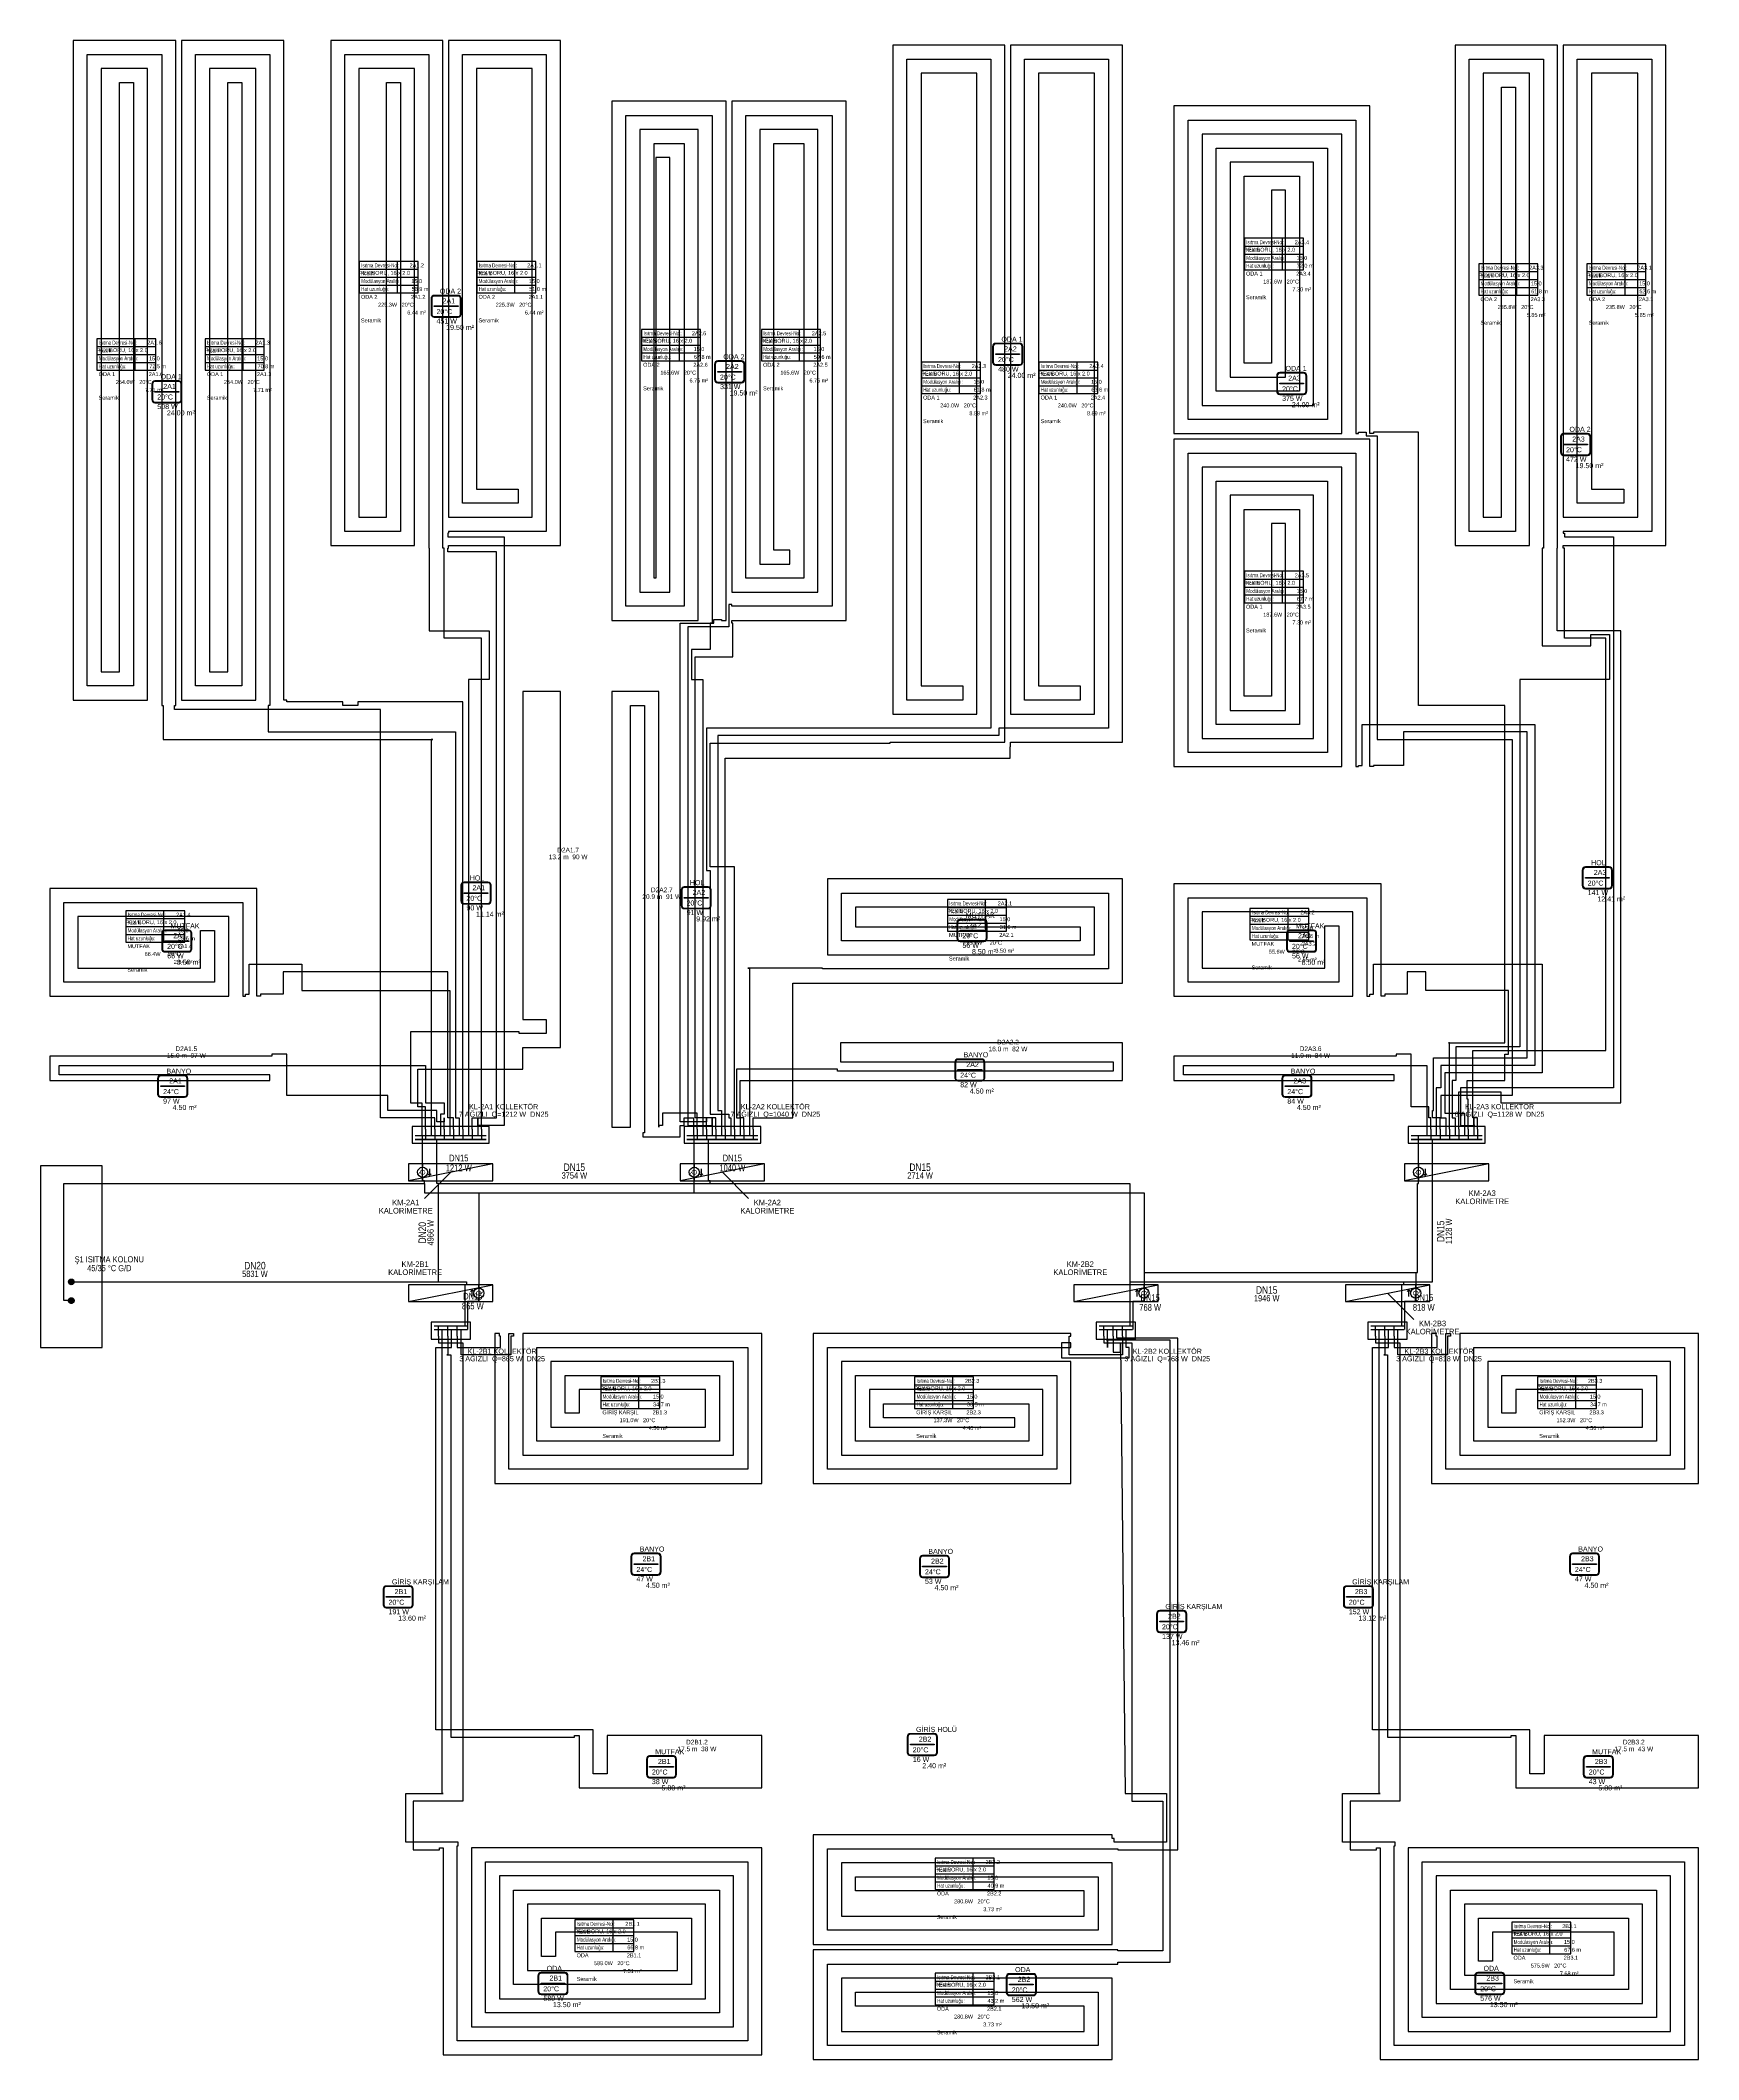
# Model space of a CAD drawing. Header units: centimetres. Extents: x 247996 to 314900, y -468471 to -440326.
# Drawn here: x 287096 to 288866, y -442700 to -440545 of the extents above; entities that cross this region are included whole.
import ezdxf
from ezdxf.enums import TextEntityAlignment as Align

# ---------------------------------------------------------------- set-up
doc = ezdxf.new("R2010")
doc.units = ezdxf.units.CM
doc.linetypes.add('ISITMA DONUS HATTI', pattern=[1.66, 1.57, -0.02, -0.07])
for name, color, linetype in [('SCOTT-MTY-ISIKAYBIMAHAL', 2, 'Continuous'), ('SCOTT-MTY-KALORIMETRE', 6, 'Continuous'), ('SCOTT-MTY-KOLLETÖR', 7, 'Continuous'), ('SCOTT-MTY-PEX-BORU', 1, 'Continuous'), ('SCOTT-MTY-RADYATÖR', 2, 'Continuous'), ('SCOTT-MTY-SAYAC', 3, 'Continuous'), ('SCOTT-MTY-TES-SAFT', 8, 'Continuous')]:
    doc.layers.add(name, color=color, linetype=linetype)
for name, color, linetype, lineweight in [('SCOTT-MTY-ISITMA-CAP', 41, 'Continuous', 30), ('SCOTT-MTY-ISITMA-DONUS-BORU', 30, 'ISITMA DONUS HATTI', 30), ('SCOTT-MTY-ISITMA-GIDIS-BORU', 10, 'Continuous', 30)]:
    doc.layers.add(name, color=color, linetype=linetype, lineweight=lineweight)
doc.styles.add('MTYCAPLT', font='arial.ttf')
doc.styles.add('ROTAS', font='arial.ttf')

# ---------------------------------------------------------------- blocks, each defined once
blk = doc.blocks.new('T-KOLON-T')
blk.add_hatch(color=7).paths.add_polyline_path([(3, 0), (2.8, 1.1), (2.1, 2.1), (1.1, 2.8), (0, 3), (-1.1, 2.8), (-2.1, 2.1), (-2.8, 1.1), (-3, 0), (-2.8, -1.1), (-2.1, -2.1), (-1.1, -2.8), (0, -3), (1.1, -2.8), (2.1, -2.1), (2.8, -1.1)])
blk.add_circle((0, 0), 3)
blk = doc.blocks.new('T-DOLAP')
blk.add_line((-45, -9), (45, 9))
blk.add_lwpolyline([(-45, -9), (45, -9), (45, 9), (-45, 9)], close=True)
blk = doc.blocks.new('T-KALORIMETRE')
for p, q in [((-10, 0), (-6, 0)), ((6, 0), (10, 0))]:
    blk.add_line(p, q)
blk.add_lwpolyline([(-4, 8), (4, 8), (2, 10), (4, 8), (2, 6)])
blk.add_circle((0, 0), 6)
at = {"style": 'ROTAS'}
blk.add_text('Q', height=6, dxfattribs=at).set_placement((0, 0), align=Align.MIDDLE_CENTER)
blk = doc.blocks.new('MTY-ETIKET')
at = {"layer": 'SCOTT-MTY-RADYATÖR'}
for p, q in [((-7, 6), (8, 6)), ((2.69, 0), (2.69, 8)), ((-7, 4), (8, 4)), ((-7, 2), (8, 2))]:
    blk.add_line(p, q, dxfattribs=at)
blk.add_lwpolyline([(8, 0), (8, 8), (-7, 8), (-7, 0)], close=True, dxfattribs=at)
at = {"layer": 'SCOTT-MTY-RADYATÖR', "style": 'MTYCAPLT', "width": 0.65}
for s, p in [('Kcal/h:', (-6.5, 5)), ('Isıtma Devresi-No.:', (-6.5, 7)), ('Modülasyon Aralığı:', (-6.5, 3)), ('Hat uzunluğu:', (-6.5, 1))]:
    blk.add_text(s, height=1, rotation=360, dxfattribs=at).set_placement(p, align=Align.MIDDLE_LEFT)
at = {"layer": 'SCOTT-MTY-RADYATÖR', "color": 2, "style": 'MTYCAPLT', "width": 0.65}
for tag, p in [('BORU_001', (-7.07, 4.59)), ('YER_001', (2.9, 4.5))]:
    blk.add_attdef(tag, p, '', height=1, dxfattribs=at)
at = {"layer": 'SCOTT-MTY-RADYATÖR', "style": 'MTYCAPLT', "width": 0.65}
for tag, p in [('NO1_001', (5.8, 6.5)), ('AR_001', (6.25, 2.5)), ('UZ_001', (6.31, 0.51))]:
    blk.add_attdef(tag, p, '', height=1, rotation=360, dxfattribs=at)
blk = doc.blocks.new('MTY-RADYATOR MAHAL')
at = {"layer": 'SCOTT-MTY-ISIKAYBIMAHAL', "color": 2}
for points in [[(-35.7, 18.4), (-35.7, -18.4, 0.414214), (-28.2, -25.9), (28.2, -25.9, 0.414214), (35.7, -18.4), (35.7, 18.4, 0.414214), (28.2, 25.9), (-28.2, 25.9, 0.414214)], [(-34.2, 18.4), (-34.2, -18.4, 0.414214), (-28.2, -24.4), (28.2, -24.4, 0.414214), (34.2, -18.4), (34.2, 18.4, 0.414214), (28.2, 24.4), (-28.2, 24.4, 0.414214)]]:
    blk.add_lwpolyline(points, format="xyb", close=True, dxfattribs=at)
at = {"layer": 'SCOTT-MTY-ISIKAYBIMAHAL', "color": 4}
for points in [[(-35.2, 18.4), (-35.2, -18.4, 0.414214), (-28.2, -25.4), (28.2, -25.4, 0.414214), (35.2, -18.4), (35.2, 18.4, 0.414214), (28.2, 25.4), (-28.2, 25.4, 0.414214)], [(-34.7, 18.4), (-34.7, -18.4, 0.414214), (-28.2, -24.9), (28.2, -24.9, 0.414214), (34.7, -18.4), (34.7, 18.4, 0.414214), (28.2, 24.9), (-28.2, 24.9, 0.414214)]]:
    blk.add_lwpolyline(points, format="xyb", close=True, dxfattribs=at)
at = {"layer": 'SCOTT-MTY-ISIKAYBIMAHAL', "color": 2}
blk.add_lwpolyline([(-28.2, 0.8), (28.2, 0.8), (28.2, -0.8), (-28.2, -0.8)], close=True, dxfattribs=at)
at = {"layer": 'SCOTT-MTY-ISIKAYBIMAHAL', "color": 1, "style": 'MTYCAPLT', "width": 0.65}
for tag, p in [('MAHAL_001', (-14.9, 29.8)), ('NO_001', (-8.3, 6.7))]:
    blk.add_attdef(tag, p, '', height=12, rotation=360, dxfattribs=at)
at = {"layer": 'SCOTT-MTY-ISIKAYBIMAHAL', "color": 4, "style": 'MTYCAPLT', "width": 0.65}
for tag, p in [('DERECE_001', (-22.8, -18.5)), ('ISIKAYBI_001', (-22.7, -41.1))]:
    blk.add_attdef(tag, p, '', height=12, rotation=360, dxfattribs=at)
blk.add_attdef('ALAN', text='', height=12, rotation=360, dxfattribs=at).set_placement((0, -50), align=Align.MIDDLE_LEFT)

msp = doc.modelspace()

# ---------------------------------------------------------------- linework, layer by layer
at = {"layer": 'SCOTT-MTY-ISITMA-DONUS-BORU'}
for points in [[(287503, -441707), (287503, -441714)], [(287513, -441707), (287513, -441714)], [(287523, -441707), (287523, -441714)], [(287533, -441707), (287533, -441714)], [(287543, -441707), (287543, -441714)], [(287553, -441707), (287553, -441714)], [(287563, -441707), (287563, -441714)], [(287793, -441707), (287793, -441714)], [(287803, -441707), (287803, -441714)], [(287813, -441707), (287813, -441714)], [(287823, -441707), (287823, -441714)], [(287833, -441707), (287833, -441714)], [(287843, -441707), (287843, -441714)], [(287853, -441707), (287853, -441714)], [(288576, -441707), (288576, -441714)], [(288586, -441707), (288586, -441714)], [(288596, -441707), (288596, -441714)], [(288606, -441707), (288606, -441714)], [(288616, -441707), (288616, -441714)], [(288626, -441707), (288626, -441714)], [(287504, -441744), (287504, -441714)], [(287794, -441744), (287794, -441714)], [(288567, -441744), (288567, -441714)], [(287504, -441762), (287504, -441744)], [(287794, -441762), (287794, -441744)], [(288567, -441762), (288567, -441744)], [(287129, -441890), (287121, -441890), (287121, -441765), (287506, -441765)], [(287506, -441765), (287506, -441762), (287504, -441762)], [(287506, -441765), (287506, -441775), (287564, -441775)], [(287564, -441775), (287564, -441873)], [(287564, -441775), (287794, -441775)], [(287794, -441775), (287794, -441762)], [(287794, -441775), (288274, -441775), (288274, -441860)], [(288564, -441860), (288566, -441860), (288566, -441765), (288567, -441765), (288567, -441762)], [(288274, -441860), (288564, -441860)], [(288274, -441860), (288274, -441873)], [(288564, -441860), (288564, -441873)], [(287564, -441873), (287564, -441891)], [(288274, -441873), (288274, -441891)], [(288564, -441873), (288564, -441891)], [(287564, -441891), (287552, -441891), (287552, -441921)], [(288274, -441891), (288262, -441891), (288262, -441921)], [(288564, -441891), (288552, -441891), (288552, -441921)], [(287525, -441928), (287525, -441921)], [(287535, -441928), (287535, -441921)], [(287545, -441928), (287545, -441921)], [(288235, -441928), (288235, -441921)], [(288245, -441928), (288245, -441921)], [(288255, -441928), (288255, -441921)], [(288525, -441928), (288525, -441921)], [(288535, -441928), (288535, -441921)], [(288545, -441928), (288545, -441921)]]:
    msp.add_lwpolyline(points, dxfattribs=at)
at = {"layer": 'SCOTT-MTY-ISITMA-DONUS-BORU', "const_width": 1.6}
for points in [[(287572, -441714), (287496, -441714)], [(287862, -441714), (287786, -441714)], [(288635, -441714), (288559, -441714)], [(287516, -441921), (287552, -441921)], [(288226, -441921), (288262, -441921)], [(288516, -441921), (288552, -441921)]]:
    msp.add_lwpolyline(points, dxfattribs=at)
at = {"layer": 'SCOTT-MTY-ISITMA-GIDIS-BORU'}
for points in [[(287507, -441707), (287507, -441718)], [(287517, -441707), (287517, -441718)], [(287527, -441707), (287527, -441718)], [(287537, -441707), (287537, -441718)], [(287547, -441707), (287547, -441718)], [(287557, -441707), (287557, -441718)], [(287567, -441707), (287567, -441718)], [(287797, -441707), (287797, -441718)], [(287807, -441707), (287807, -441718)], [(287817, -441707), (287817, -441718)], [(287827, -441707), (287827, -441718)], [(287837, -441707), (287837, -441718)], [(287847, -441707), (287847, -441718)], [(287857, -441707), (287857, -441718)], [(288580, -441707), (288580, -441718)], [(288590, -441707), (288590, -441718)], [(288600, -441707), (288600, -441718)], [(288610, -441707), (288610, -441718)], [(288620, -441707), (288620, -441718)], [(288630, -441707), (288630, -441718)], [(287519, -441744), (287519, -441718)], [(287809, -441744), (287809, -441718)], [(288582, -441744), (288582, -441718)], [(287519, -441762), (287519, -441744)], [(287809, -441762), (287809, -441744)], [(288582, -441762), (288582, -441744)], [(287521, -441765), (287519, -441765), (287519, -441762)], [(287521, -441870), (287521, -441765)], [(287521, -441765), (287811, -441765)], [(287811, -441765), (287811, -441762), (287809, -441762)], [(287811, -441765), (288259, -441765), (288259, -441870)], [(288551, -441870), (288582, -441870), (288582, -441762)], [(287129, -441870), (287521, -441870)], [(287521, -441870), (287551, -441870), (287551, -441873), (287549, -441873)], [(287549, -441873), (287549, -441891)], [(288259, -441870), (288551, -441870)], [(288259, -441870), (288259, -441873)], [(288259, -441873), (288259, -441891)], [(288551, -441870), (288551, -441873), (288549, -441873)], [(288549, -441873), (288549, -441891)], [(287549, -441891), (287549, -441917)], [(288259, -441891), (288259, -441917)], [(288549, -441891), (288549, -441917)], [(287521, -441928), (287521, -441917)], [(287531, -441928), (287531, -441917)], [(287541, -441928), (287541, -441917)], [(288231, -441928), (288231, -441917)], [(288241, -441928), (288241, -441917)], [(288251, -441928), (288251, -441917)], [(288521, -441928), (288521, -441917)], [(288531, -441928), (288531, -441917)], [(288541, -441928), (288541, -441917)]]:
    msp.add_lwpolyline(points, dxfattribs=at)
at = {"layer": 'SCOTT-MTY-ISITMA-GIDIS-BORU', "const_width": 1.6}
for points in [[(287572, -441718), (287496, -441718)], [(287862, -441718), (287786, -441718)], [(288635, -441718), (288559, -441718)], [(287516, -441917), (287552, -441917)], [(288226, -441917), (288262, -441917)], [(288516, -441917), (288552, -441917)]]:
    msp.add_lwpolyline(points, dxfattribs=at)
at = {"layer": 'SCOTT-MTY-KALORIMETRE'}
for p, q in [((287534, -441753), (287506, -441781)), ((287824, -441753), (287852, -441781)), ((288534, -441882), (288562, -441910))]:
    msp.add_line(p, q, dxfattribs=at)
at = {"layer": 'SCOTT-MTY-KOLLETÖR'}
for points in [[(287575, -441704), (287493, -441704), (287493, -441722), (287575, -441722)], [(287865, -441704), (287783, -441704), (287783, -441722), (287865, -441722)], [(288638, -441704), (288556, -441704), (288556, -441722), (288638, -441722)], [(287513, -441931), (287555, -441931), (287555, -441913), (287513, -441913)], [(288223, -441931), (288265, -441931), (288265, -441913), (288223, -441913)], [(288513, -441931), (288555, -441931), (288555, -441913), (288513, -441913)]]:
    msp.add_lwpolyline(points, close=True, dxfattribs=at)
at = {"layer": 'SCOTT-MTY-PEX-BORU'}
for points in [[(287517, -441707), (287517, -441695), (287459, -441695), (287459, -441259), (287239, -441259), (287239, -441255), (287240.5, -441255), (287240.5, -441249), (287240.5, -440545), (287131, -440545), (287131, -441249), (287210.5, -441249), (287210.5, -440575), (287161, -440575), (287161, -441219), (287180.5, -441219), (287180.5, -440590), (287195.5, -440590), (287195.5, -441234), (287146, -441234), (287146, -440560), (287225.5, -440560), (287225.5, -441249), (287225.5, -441255), (287227, -441255), (287227, -441291), (287515, -441291), (287513, -441291), (287513, -441707)], [(287547, -441707), (287547, -441251), (287435, -441251), (287435, -441255), (287419, -441255), (287419, -441251), (287359, -441251), (287359, -441249), (287356, -441249), (287356, -440545), (287246.5, -440545), (287246.5, -441249), (287326, -441249), (287326, -440575), (287276.5, -440575), (287276.5, -441219), (287296, -441219), (287296, -440590), (287311, -440590), (287311, -441234), (287261.5, -441234), (287261.5, -440560), (287341, -440560), (287341, -441249), (287341, -441255), (287339, -441255), (287339, -441283), (287539, -441283), (287539, -441695), (287543, -441695), (287543, -441707)], [(287557, -441707), (287557, -441695), (287567, -441695), (287567, -441183), (287527, -441183), (287527, -441087), (287525.5, -441087), (287525.5, -441084), (287525.5, -440545), (287406, -440545), (287406, -441084), (287495.5, -441084), (287495.5, -440575), (287436, -440575), (287436, -441054), (287465.5, -441054), (287465.5, -440590), (287480.5, -440590), (287480.5, -441069), (287421, -441069), (287421, -440560), (287510.5, -440560), (287510.5, -441084), (287510.5, -441087), (287511, -441087), (287511, -441175), (287575, -441175), (287575, -441227), (287553, -441227), (287553, -441707)], [(287567, -441707), (287567, -441695), (287583, -441695), (287583, -441091), (287531, -441091), (287531, -441087), (287531.5, -441087), (287531.5, -441084), (287651, -441084), (287651, -440545), (287531.5, -440545), (287531.5, -441054), (287621, -441054), (287621, -440575), (287561.5, -440575), (287561.5, -441024), (287606, -441024), (287606, -441039), (287546.5, -441039), (287546.5, -440560), (287636, -440560), (287636, -441069), (287531.5, -441069), (287531.5, -441071), (287531, -441071), (287531, -441075), (287591, -441075), (287591, -441703), (287563, -441703), (287563, -441695), (287563, -441707)], [(287837, -441707), (287837, -441427), (287811, -441427), (287811, -441295), (288003, -441295), (288003, -441294), (288006, -441294), (288125.5, -441294), (288125.5, -440550), (288006, -440550), (288006, -441264), (288095.5, -441264), (288095.5, -440580), (288036, -440580), (288036, -441234), (288080.5, -441234), (288080.5, -441249), (288021, -441249), (288021, -440565), (288110.5, -440565), (288110.5, -441279), (288006, -441279), (287807, -441279), (287807, -441431), (287811, -441431), (287811, -441691), (287831, -441691), (287831, -441695), (287833, -441695), (287833, -441707)], [(287827, -441707), (287827, -441311), (288131, -441311), (288131, -441299), (288131.5, -441299), (288131.5, -441294), (288251, -441294), (288251, -440550), (288131.5, -440550), (288131.5, -441264), (288221, -441264), (288221, -440580), (288161.5, -440580), (288161.5, -441234), (288206, -441234), (288206, -441249), (288146.5, -441249), (288146.5, -440565), (288236, -440565), (288236, -441279), (288131.5, -441279), (288119, -441279), (288119, -441287), (287819, -441287), (287819, -441687), (287823, -441687), (287823, -441707)], [(288610, -441707), (288610, -441667), (288655, -441667), (288655, -441679), (288783, -441679), (288783, -441175), (288715, -441175), (288715, -441087), (288715.5, -441087), (288715.5, -441084), (288715.5, -440550), (288606, -440550), (288606, -441084), (288685.5, -441084), (288685.5, -440580), (288636, -440580), (288636, -441054), (288655.5, -441054), (288655.5, -440595), (288670.5, -440595), (288670.5, -441069), (288621, -441069), (288621, -440565), (288700.5, -440565), (288700.5, -441084), (288700.5, -441087), (288699, -441087), (288699, -441191), (288751, -441191), (288751, -441179), (288771, -441179), (288771, -441227), (288675, -441227), (288675, -441619), (288607, -441619), (288607, -441655), (288603, -441655), (288603, -441695), (288606, -441695), (288606, -441707)], [(288630, -441707), (288630, -441695), (288625, -441695), (288625, -441623), (288767, -441623), (288767, -441183), (288723, -441183), (288723, -441087), (288721.5, -441087), (288721.5, -441084), (288831, -441084), (288831, -440550), (288721.5, -440550), (288721.5, -441054), (288801, -441054), (288801, -440580), (288751.5, -440580), (288751.5, -441024), (288786, -441024), (288786, -441039), (288736.5, -441039), (288736.5, -440565), (288816, -440565), (288816, -441069), (288721.5, -441069), (288721.5, -441071), (288723, -441071), (288723, -441075), (288775, -441075), (288775, -441663), (288612, -441663), (288612, -441703), (288627, -441703), (288626, -441703), (288626, -441695), (288626, -441707)], [(287807, -441707), (287807, -441695), (287807, -441699), (287779, -441699), (287779, -441167), (287815, -441167), (287815, -441163), (287823, -441163), (287823, -441164), (287828, -441164), (287828, -440610), (287706, -440610), (287706, -441164), (287798, -441164), (287798, -440640), (287736, -440640), (287736, -441134), (287768, -441134), (287768, -440670), (287753, -440670), (287753, -441119), (287751, -441119), (287751, -440655), (287783, -440655), (287783, -441149), (287721, -441149), (287721, -440625), (287813, -440625), (287813, -441164), (287813, -441167), (287811, -441167), (287811, -441195), (287791, -441195), (287791, -441227), (287803, -441227), (287803, -441707)], [(287817, -441707), (287817, -441695), (287795, -441695), (287795, -441203), (287835, -441203), (287835, -441167), (287834, -441167), (287834, -441164), (287956, -441164), (287956, -440610), (287834, -440610), (287834, -441134), (287926, -441134), (287926, -440640), (287864, -440640), (287864, -441104), (287896, -441104), (287896, -441089), (287879, -441089), (287879, -440655), (287911, -440655), (287911, -441119), (287849, -441119), (287849, -440625), (287941, -440625), (287941, -441149), (287834, -441149), (287834, -441147), (287831, -441147), (287831, -441171), (287787, -441171), (287787, -441703), (287813, -441703), (287813, -441695), (287813, -441707)], [(288600, -441707), (288600, -441615), (288599, -441615), (288659, -441615), (288659, -441255), (288567, -441255), (288567, -440963), (288519, -440963), (288519, -440964.5), (288515, -440964.5), (288515, -440615), (288306, -440615), (288306, -440964.5), (288485, -440964.5), (288485, -440645), (288336, -440645), (288336, -440934.5), (288455, -440934.5), (288455, -440675), (288366, -440675), (288366, -440904.5), (288425, -440904.5), (288425, -440705), (288410, -440705), (288410, -440889.5), (288381, -440889.5), (288381, -440690), (288440, -440690), (288440, -440919.5), (288351, -440919.5), (288351, -440660), (288470, -440660), (288470, -440949.5), (288321, -440949.5), (288321, -440630), (288500, -440630), (288500, -440964.5), (288503, -440964.5), (288503, -440963), (288511, -440963), (288511, -440967), (288523, -440967), (288523, -441291), (288667, -441291), (288667, -441671), (288591, -441671), (288591, -441695), (288596, -441695), (288596, -441707)], [(288590, -441707), (288590, -441695), (288591, -441695), (288582, -441695), (288582, -441687), (288583, -441687), (288583, -441631), (288683, -441631), (288683, -441283), (288551, -441283), (288551, -441319), (288519, -441319), (288519, -441320), (288515, -441320), (288515, -440970.5), (288306, -440970.5), (288306, -441320), (288485, -441320), (288485, -441000.5), (288336, -441000.5), (288336, -441290), (288455, -441290), (288455, -441030.5), (288366, -441030.5), (288366, -441260), (288425, -441260), (288425, -441060.5), (288410, -441060.5), (288410, -441245), (288381, -441245), (288381, -441045.5), (288440, -441045.5), (288440, -441275), (288351, -441275), (288351, -441015.5), (288470, -441015.5), (288470, -441305), (288321, -441305), (288321, -440985.5), (288500, -440985.5), (288500, -441320), (288503, -441320), (288503, -441319), (288507, -441319), (288507, -441275), (288691, -441275), (288691, -441639), (288591, -441639), (288591, -441663), (288586, -441663), (288586, -441707)], [(287507, -441707), (287507, -441683), (287499, -441683), (287499, -441643), (287611, -441643), (287611, -441620), (287651, -441620), (287651, -441240), (287611, -441240), (287611, -441590), (287636, -441590), (287636, -441605), (287611, -441605), (287607, -441605), (287607, -441603), (287491, -441603), (287491, -441679), (287503, -441679), (287503, -441707)], [(287797, -441707), (287797, -441690), (287760, -441690), (287760, -441703), (287756, -441703), (287756, -441705), (287756, -441240), (287706, -441240), (287706, -441705), (287726, -441705), (287726, -441255), (287741, -441255), (287741, -441705), (287741, -441711), (287739, -441711), (287739, -441715), (287779, -441715), (287779, -441703), (287783, -441703), (287783, -441695), (287793, -441695), (287793, -441707)], [(287537, -441707), (287537, -441695), (287531, -441695), (287531, -441539), (287355, -441539), (287355, -441563), (287331, -441563), (287331, -441565), (287327, -441565), (287327, -441450), (287106, -441450), (287106, -441565), (287297, -441565), (287297, -441480), (287136, -441480), (287136, -441535), (287267, -441535), (287267, -441495), (287282, -441495), (287282, -441550), (287121, -441550), (287121, -441465), (287312, -441465), (287312, -441565), (287315, -441565), (287315, -441563), (287319, -441563), (287319, -441531), (287375, -441531), (287375, -441559), (287533, -441559), (287533, -441707)], [(287857, -441707), (287857, -441695), (287899, -441695), (287899, -441551), (287936, -441551), (288251, -441551), (288251, -441440), (287936, -441440), (287936, -441521), (288221, -441521), (288221, -441470), (287966, -441470), (287966, -441491), (288206, -441491), (288206, -441506), (287951, -441506), (287951, -441455), (288236, -441455), (288236, -441536), (287936, -441536), (287931, -441536), (287931, -441535), (287851, -441535), (287853, -441535), (287853, -441707)], [(288620, -441707), (288620, -441675), (288619, -441675), (288619, -441655), (288659, -441655), (288659, -441627), (288663, -441627), (288663, -441559), (288575, -441559), (288575, -441539), (288555, -441539), (288555, -441563), (288531, -441563), (288531, -441565), (288527, -441565), (288527, -441445), (288306, -441445), (288306, -441565), (288497, -441565), (288497, -441475), (288336, -441475), (288336, -441535), (288467, -441535), (288467, -441490), (288482, -441490), (288482, -441550), (288321, -441550), (288321, -441460), (288512, -441460), (288512, -441565), (288515, -441565), (288515, -441563), (288519, -441563), (288519, -441531), (288699, -441531), (288699, -441647), (288595, -441647), (288595, -441690), (288616, -441690), (288616, -441707)], [(287847, -441707), (287847, -441695), (287843, -441695), (287843, -441655), (287950, -441655), (288251, -441655), (288251, -441615), (287950, -441615), (287950, -441635), (288241, -441635), (288241, -441645), (287950, -441645), (287947, -441645), (287947, -441643), (287839, -441643), (287839, -441695), (287843, -441695), (287843, -441707)], [(287527, -441707), (287527, -441695), (287527, -441699), (287519, -441699), (287519, -441687), (287467, -441687), (287467, -441671), (287359, -441671), (287359, -441627), (287343, -441627), (287343, -441629), (287341, -441629), (287106, -441629), (287106, -441655), (287341, -441655), (287341, -441649), (287116, -441649), (287116, -441639), (287341, -441639), (287507, -441639), (287507, -441679), (287527, -441679), (287527, -441691), (287523, -441691), (287523, -441707)], [(288580, -441707), (288580, -441695), (288578, -441695), (288578, -441683), (288559, -441683), (288559, -441627), (288543, -441627), (288543, -441629), (288541, -441629), (288306, -441629), (288306, -441655), (288541, -441655), (288541, -441649), (288316, -441649), (288316, -441639), (288541, -441639), (288576, -441639), (288576, -441707)], [(287541, -441928), (287541, -441940), (287587, -441940), (287587, -441928), (287586, -441928), (287586, -441925), (287581, -441925), (287581, -442085), (287866, -442085), (287866, -441925), (287611, -441925), (287611, -442055), (287836, -442055), (287836, -441955), (287641, -441955), (287641, -442025), (287806, -442025), (287806, -441985), (287671, -441985), (287671, -442010), (287656, -442010), (287656, -441970), (287821, -441970), (287821, -442040), (287626, -442040), (287626, -441940), (287851, -441940), (287851, -442070), (287596, -442070), (287596, -441925), (287601, -441925), (287601, -441928), (287598, -441928), (287598, -441948), (287545, -441948), (287545, -441928)], [(288251, -441928), (288251, -441948), (288194, -441948), (288194, -441928), (288196, -441928), (288196, -441925), (287921, -441925), (287921, -442085), (288196, -442085), (288196, -441955), (287951, -441955), (287951, -442055), (288166, -442055), (288166, -441985), (287981, -441985), (287981, -442025), (288136, -442025), (288136, -442015), (287996, -442015), (287996, -442000), (288151, -442000), (288151, -442040), (287966, -442040), (287966, -441970), (288181, -441970), (288181, -442070), (287936, -442070), (287936, -441940), (288196, -441940), (288196, -441935), (288186, -441935), (288186, -441951), (288258, -441951), (288258, -441940), (288255, -441940), (288255, -441928)], [(288541, -441928), (288541, -441940), (288587, -441940), (288587, -441928), (288586, -441928), (288586, -441925), (288581, -441925), (288581, -442085), (288866, -442085), (288866, -441925), (288611, -441925), (288611, -442055), (288836, -442055), (288836, -441955), (288641, -441955), (288641, -442025), (288806, -442025), (288806, -441985), (288671, -441985), (288671, -442010), (288656, -442010), (288656, -441970), (288821, -441970), (288821, -442040), (288626, -442040), (288626, -441940), (288851, -441940), (288851, -442070), (288596, -442070), (288596, -441925), (288601, -441925), (288601, -441928), (288598, -441928), (288598, -441948), (288545, -441948), (288545, -441928)], [(287521, -441928), (287521, -441935), (287547, -441935), (287547, -442424), (287494, -442424), (287494, -442476), (287522, -442476), (287522, -442474), (287526, -442474), (287526, -442695), (287866, -442695), (287866, -442474), (287556, -442474), (287556, -442665), (287836, -442665), (287836, -442504), (287586, -442504), (287586, -442635), (287806, -442635), (287806, -442534), (287616, -442534), (287616, -442605), (287776, -442605), (287776, -442564), (287646, -442564), (287646, -442590), (287631, -442590), (287631, -442549), (287791, -442549), (287791, -442620), (287601, -442620), (287601, -442519), (287821, -442519), (287821, -442650), (287571, -442650), (287571, -442489), (287851, -442489), (287851, -442680), (287541, -442680), (287541, -442474), (287541, -442472), (287542, -442472), (287542, -442468), (287486, -442468), (287486, -442416), (287526, -442416), (287525, -442416), (287525, -441928)], [(287531, -441928), (287531, -441948), (287530, -441948), (287534, -441948), (287534, -442356), (287666, -442356), (287666, -442354), (287671, -442354), (287671, -442410), (287866, -442410), (287866, -442354), (287701, -442354), (287701, -442395), (287686, -442395), (287686, -442354), (287686, -442348), (287518, -442348), (287518, -441940), (287535, -441940), (287535, -441928)], [(288231, -441928), (288231, -441935), (288261, -441935), (288261, -442424), (288294, -442424), (288294, -442584), (288246, -442584), (288246, -442583), (288240, -442583), (287921, -442583), (287921, -442700), (288240, -442700), (288240, -442613), (287951, -442613), (287951, -442670), (288210, -442670), (288210, -442643), (287966, -442643), (287966, -442628), (288225, -442628), (288225, -442685), (287936, -442685), (287936, -442598), (288240, -442598), (288246, -442598), (288246, -442596), (288302, -442596), (288302, -441932), (288234, -441932), (288235, -441932), (288235, -441940), (288235, -441928)], [(288241, -441928), (288241, -441945), (288249, -441945), (288249, -441936), (288254, -442416), (288298, -442416), (288298, -442468), (288242, -442468), (288242, -442464), (288240, -442464), (288240, -442460), (287921, -442460), (287921, -442577), (288240, -442577), (288240, -442490), (287951, -442490), (287951, -442547), (288210, -442547), (288210, -442520), (287966, -442520), (287966, -442505), (288225, -442505), (288225, -442562), (287936, -442562), (287936, -442475), (288240, -442475), (288246, -442475), (288246, -442476), (288310, -442476), (288310, -441930), (288245, -441930), (288245, -441928)], [(288521, -441928), (288521, -441935), (288547, -441935), (288547, -442424), (288494, -442424), (288494, -442476), (288522, -442476), (288522, -442474), (288526, -442474), (288526, -442700), (288866, -442700), (288866, -442474), (288556, -442474), (288556, -442670), (288836, -442670), (288836, -442504), (288586, -442504), (288586, -442640), (288806, -442640), (288806, -442534), (288616, -442534), (288616, -442610), (288776, -442610), (288776, -442564), (288646, -442564), (288646, -442595), (288631, -442595), (288631, -442549), (288791, -442549), (288791, -442625), (288601, -442625), (288601, -442519), (288821, -442519), (288821, -442655), (288571, -442655), (288571, -442489), (288851, -442489), (288851, -442685), (288541, -442685), (288541, -442474), (288541, -442472), (288542, -442472), (288542, -442468), (288486, -442468), (288486, -442416), (288526, -442416), (288525, -442416), (288525, -441928)], [(288531, -441928), (288531, -441948), (288530, -441948), (288534, -441948), (288534, -442356), (288666, -442356), (288666, -442354), (288671, -442354), (288671, -442410), (288866, -442410), (288866, -442354), (288701, -442354), (288701, -442395), (288686, -442395), (288686, -442354), (288686, -442348), (288518, -442348), (288518, -441940), (288535, -441940), (288535, -441928)]]:
    msp.add_lwpolyline(points, dxfattribs=at)
at = {"layer": 'SCOTT-MTY-TES-SAFT'}
msp.add_lwpolyline([(287096, -441940), (287162, -441940), (287162, -441746), (287096, -441746)], close=True, dxfattribs=at)

# ---------------------------------------------------------------- block references
at = {"layer": 'SCOTT-MTY-ISIKAYBIMAHAL'}
ref = msp.add_blockref('MTY-RADYATOR MAHAL', (287529.1, -440828.8), dxfattribs=dict(at, xscale=0.45, yscale=0.45))
ref.add_attrib('DERECE_001', '20%%DC', (287518.8, -440837.1), dxfattribs={"height": 5.4, "rotation": 360, "style": 'MTYCAPLT'})
ref.add_attrib('MAHAL_001', 'ODA 2', (287522.4, -440815.3), dxfattribs={"height": 5.4, "rotation": 360, "style": 'MTYCAPLT'})
ref.add_attrib('ISIKAYBI_001', '451 W', (287518.8, -440847.2), dxfattribs={"height": 5.4, "rotation": 360, "style": 'MTYCAPLT'})
ref.add_attrib('NO_001', '2A1', (287525.3, -440825.7), dxfattribs={"height": 5.4, "rotation": 360, "style": 'MTYCAPLT'})
ref.add_attrib('ALAN', '19.50 m²', (287529.1, -440854), dxfattribs={"height": 5.4, "rotation": 360, "style": 'MTYCAPLT'})
ref = msp.add_blockref('MTY-RADYATOR MAHAL', (288128.5, -440880), dxfattribs=dict(at, xscale=0.45, yscale=0.45))
ref.add_attrib('DERECE_001', '20%%DC', (288118.2, -440888.3), dxfattribs={"height": 5.4, "rotation": 360, "style": 'MTYCAPLT'})
ref.add_attrib('MAHAL_001', 'ODA 1', (288121.8, -440866.6), dxfattribs={"height": 5.4, "rotation": 360, "style": 'MTYCAPLT'})
ref.add_attrib('ISIKAYBI_001', '480 W', (288118.3, -440898.5), dxfattribs={"height": 5.4, "rotation": 360, "style": 'MTYCAPLT'})
ref.add_attrib('NO_001', '2A2', (288124.7, -440877), dxfattribs={"height": 5.4, "rotation": 360, "style": 'MTYCAPLT'})
ref.add_attrib('ALAN', '24.00 m²', (288128.5, -440905.2), dxfattribs={"height": 5.4, "rotation": 360, "style": 'MTYCAPLT'})
ref = msp.add_blockref('MTY-RADYATOR MAHAL', (287831.7, -440898.8), dxfattribs=dict(at, xscale=0.45, yscale=0.45))
ref.add_attrib('DERECE_001', '20%%DC', (287821.4, -440907.1), dxfattribs={"height": 5.4, "rotation": 360, "style": 'MTYCAPLT'})
ref.add_attrib('MAHAL_001', 'ODA 2', (287825, -440885.3), dxfattribs={"height": 5.4, "rotation": 360, "style": 'MTYCAPLT'})
ref.add_attrib('ISIKAYBI_001', '331 W', (287821.5, -440917.2), dxfattribs={"height": 5.4, "rotation": 360, "style": 'MTYCAPLT'})
ref.add_attrib('NO_001', '2A2', (287827.9, -440895.7), dxfattribs={"height": 5.4, "rotation": 360, "style": 'MTYCAPLT'})
ref.add_attrib('ALAN', '19.50 m²', (287831.7, -440924), dxfattribs={"height": 5.4, "rotation": 360, "style": 'MTYCAPLT'})
ref = msp.add_blockref('MTY-RADYATOR MAHAL', (287231, -440920), dxfattribs=dict(at, xscale=0.45, yscale=0.45))
ref.add_attrib('DERECE_001', '20%%DC', (287220.7, -440928.3), dxfattribs={"height": 5.4, "rotation": 360, "style": 'MTYCAPLT'})
ref.add_attrib('MAHAL_001', 'ODA 1', (287224.3, -440906.6), dxfattribs={"height": 5.4, "rotation": 360, "style": 'MTYCAPLT'})
ref.add_attrib('ISIKAYBI_001', '508 W', (287220.8, -440938.5), dxfattribs={"height": 5.4, "rotation": 360, "style": 'MTYCAPLT'})
ref.add_attrib('NO_001', '2A1', (287227.2, -440917), dxfattribs={"height": 5.4, "rotation": 360, "style": 'MTYCAPLT'})
ref.add_attrib('ALAN', '24.00 m²', (287231, -440945.2), dxfattribs={"height": 5.4, "rotation": 360, "style": 'MTYCAPLT'})
ref = msp.add_blockref('MTY-RADYATOR MAHAL', (288431.7, -440911.2), dxfattribs=dict(at, xscale=0.45, yscale=0.45))
ref.add_attrib('DERECE_001', '20%%DC', (288421.4, -440919.6), dxfattribs={"height": 5.4, "rotation": 360, "style": 'MTYCAPLT'})
ref.add_attrib('MAHAL_001', 'ODA 1', (288425, -440897.8), dxfattribs={"height": 5.4, "rotation": 360, "style": 'MTYCAPLT'})
ref.add_attrib('ISIKAYBI_001', '375 W', (288421.4, -440929.7), dxfattribs={"height": 5.4, "rotation": 360, "style": 'MTYCAPLT'})
ref.add_attrib('NO_001', '2A3', (288427.9, -440908.2), dxfattribs={"height": 5.4, "rotation": 360, "style": 'MTYCAPLT'})
ref.add_attrib('ALAN', '24.00 m²', (288431.7, -440936.5), dxfattribs={"height": 5.4, "rotation": 360, "style": 'MTYCAPLT'})
ref = msp.add_blockref('MTY-RADYATOR MAHAL', (288734.7, -440976.2), dxfattribs=dict(at, xscale=0.45, yscale=0.45))
ref.add_attrib('DERECE_001', '20%%DC', (288724.5, -440984.6), dxfattribs={"height": 5.4, "rotation": 360, "style": 'MTYCAPLT'})
ref.add_attrib('MAHAL_001', 'ODA 2', (288728.1, -440962.8), dxfattribs={"height": 5.4, "rotation": 360, "style": 'MTYCAPLT'})
ref.add_attrib('ISIKAYBI_001', '472 W', (288724.5, -440994.7), dxfattribs={"height": 5.4, "rotation": 360, "style": 'MTYCAPLT'})
ref.add_attrib('NO_001', '2A3', (288731, -440973.2), dxfattribs={"height": 5.4, "rotation": 360, "style": 'MTYCAPLT'})
ref.add_attrib('ALAN', '19.50 m²', (288734.7, -441001.5), dxfattribs={"height": 5.4, "rotation": 360, "style": 'MTYCAPLT'})
ref = msp.add_blockref('MTY-RADYATOR MAHAL', (288757.9, -441438.8), dxfattribs=dict(at, xscale=0.45, yscale=0.45))
ref.add_attrib('DERECE_001', '20%%DC', (288747.6, -441447.1), dxfattribs={"height": 5.4, "rotation": 360, "style": 'MTYCAPLT'})
ref.add_attrib('MAHAL_001', 'HOL', (288751.2, -441425.3), dxfattribs={"height": 5.4, "rotation": 360, "style": 'MTYCAPLT'})
ref.add_attrib('ISIKAYBI_001', '141 W', (288747.6, -441457.2), dxfattribs={"height": 5.4, "rotation": 360, "style": 'MTYCAPLT'})
ref.add_attrib('NO_001', '2A3', (288754.1, -441435.7), dxfattribs={"height": 5.4, "rotation": 360, "style": 'MTYCAPLT'})
ref.add_attrib('ALAN', '12.41 m²', (288757.9, -441464), dxfattribs={"height": 5.4, "rotation": 360, "style": 'MTYCAPLT'})
ref = msp.add_blockref('MTY-RADYATOR MAHAL', (287561, -441455), dxfattribs=dict(at, xscale=0.45, yscale=0.45))
ref.add_attrib('DERECE_001', '20%%DC', (287550.7, -441463.3), dxfattribs={"height": 5.4, "rotation": 360, "style": 'MTYCAPLT'})
ref.add_attrib('MAHAL_001', 'HOL', (287554.3, -441441.6), dxfattribs={"height": 5.4, "rotation": 360, "style": 'MTYCAPLT'})
ref.add_attrib('ISIKAYBI_001', '90 W', (287550.8, -441473.5), dxfattribs={"height": 5.4, "rotation": 360, "style": 'MTYCAPLT'})
ref.add_attrib('NO_001', '2A1', (287557.2, -441452), dxfattribs={"height": 5.4, "rotation": 360, "style": 'MTYCAPLT'})
ref.add_attrib('ALAN', '11.14 m²', (287561, -441480.2), dxfattribs={"height": 5.4, "rotation": 360, "style": 'MTYCAPLT'})
ref = msp.add_blockref('MTY-RADYATOR MAHAL', (287796, -441460), dxfattribs=dict(at, xscale=0.45, yscale=0.45))
ref.add_attrib('DERECE_001', '20%%DC', (287785.7, -441468.3), dxfattribs={"height": 5.4, "rotation": 360, "style": 'MTYCAPLT'})
ref.add_attrib('MAHAL_001', 'HOL', (287789.3, -441446.6), dxfattribs={"height": 5.4, "rotation": 360, "style": 'MTYCAPLT'})
ref.add_attrib('ISIKAYBI_001', '91 W', (287785.8, -441478.5), dxfattribs={"height": 5.4, "rotation": 360, "style": 'MTYCAPLT'})
ref.add_attrib('NO_001', '2A2', (287792.2, -441457), dxfattribs={"height": 5.4, "rotation": 360, "style": 'MTYCAPLT'})
ref.add_attrib('ALAN', '9.92 m²', (287796, -441485.2), dxfattribs={"height": 5.4, "rotation": 360, "style": 'MTYCAPLT'})
ref = msp.add_blockref('MTY-RADYATOR MAHAL', (287241.6, -441506.2), dxfattribs=dict(at, xscale=0.45, yscale=0.45))
ref.add_attrib('DERECE_001', '20%%DC', (287231.3, -441514.6), dxfattribs={"height": 5.4, "rotation": 360, "style": 'MTYCAPLT'})
ref.add_attrib('MAHAL_001', 'MUTFAK', (287234.9, -441492.8), dxfattribs={"height": 5.4, "rotation": 360, "style": 'MTYCAPLT'})
ref.add_attrib('ISIKAYBI_001', '66 W', (287231.4, -441524.7), dxfattribs={"height": 5.4, "rotation": 360, "style": 'MTYCAPLT'})
ref.add_attrib('NO_001', '2A1', (287237.9, -441503.2), dxfattribs={"height": 5.4, "rotation": 360, "style": 'MTYCAPLT'})
ref.add_attrib('ALAN', '8.50 m²', (287241.6, -441531.5), dxfattribs={"height": 5.4, "rotation": 360, "style": 'MTYCAPLT'})
ref = msp.add_blockref('MTY-RADYATOR MAHAL', (288090.4, -441495), dxfattribs=dict(at, xscale=0.45, yscale=0.45))
ref.add_attrib('DERECE_001', '20%%DC', (288080.2, -441503.3), dxfattribs={"height": 5.4, "rotation": 360, "style": 'MTYCAPLT'})
ref.add_attrib('MAHAL_001', 'MUTFAK', (288083.7, -441481.6), dxfattribs={"height": 5.4, "rotation": 360, "style": 'MTYCAPLT'})
ref.add_attrib('ISIKAYBI_001', '56 W', (288080.2, -441513.5), dxfattribs={"height": 5.4, "rotation": 360, "style": 'MTYCAPLT'})
ref.add_attrib('NO_001', '2A2', (288086.7, -441492), dxfattribs={"height": 5.4, "rotation": 360, "style": 'MTYCAPLT'})
ref.add_attrib('ALAN', '8.50 m²', (288090.4, -441520.2), dxfattribs={"height": 5.4, "rotation": 360, "style": 'MTYCAPLT'})
ref = msp.add_blockref('MTY-RADYATOR MAHAL', (288442.2, -441506.2), dxfattribs=dict(at, xscale=0.45, yscale=0.45))
ref.add_attrib('DERECE_001', '20%%DC', (288431.9, -441514.6), dxfattribs={"height": 5.4, "rotation": 360, "style": 'MTYCAPLT'})
ref.add_attrib('MAHAL_001', 'MUTFAK', (288435.5, -441492.8), dxfattribs={"height": 5.4, "rotation": 360, "style": 'MTYCAPLT'})
ref.add_attrib('ISIKAYBI_001', '56 W', (288432, -441524.7), dxfattribs={"height": 5.4, "rotation": 360, "style": 'MTYCAPLT'})
ref.add_attrib('NO_001', '2A3', (288438.4, -441503.2), dxfattribs={"height": 5.4, "rotation": 360, "style": 'MTYCAPLT'})
ref.add_attrib('ALAN', '8.50 m²', (288442.2, -441531.5), dxfattribs={"height": 5.4, "rotation": 360, "style": 'MTYCAPLT'})
ref = msp.add_blockref('MTY-RADYATOR MAHAL', (287237.2, -441661.2), dxfattribs=dict(at, xscale=0.45, yscale=0.45))
ref.add_attrib('DERECE_001', '24%%DC', (287227, -441669.6), dxfattribs={"height": 5.4, "rotation": 360, "style": 'MTYCAPLT'})
ref.add_attrib('MAHAL_001', 'BANYO', (287230.6, -441647.8), dxfattribs={"height": 5.4, "rotation": 360, "style": 'MTYCAPLT'})
ref.add_attrib('ISIKAYBI_001', '97 W', (287227, -441679.7), dxfattribs={"height": 5.4, "rotation": 360, "style": 'MTYCAPLT'})
ref.add_attrib('NO_001', '2A1', (287233.5, -441658.2), dxfattribs={"height": 5.4, "rotation": 360, "style": 'MTYCAPLT'})
ref.add_attrib('ALAN', '4.50 m²', (287237.2, -441686.5), dxfattribs={"height": 5.4, "rotation": 360, "style": 'MTYCAPLT'})
ref = msp.add_blockref('MTY-RADYATOR MAHAL', (288088.1, -441643.8), dxfattribs=dict(at, xscale=0.45, yscale=0.45))
ref.add_attrib('DERECE_001', '24%%DC', (288077.8, -441652.1), dxfattribs={"height": 5.4, "rotation": 360, "style": 'MTYCAPLT'})
ref.add_attrib('MAHAL_001', 'BANYO', (288081.4, -441630.3), dxfattribs={"height": 5.4, "rotation": 360, "style": 'MTYCAPLT'})
ref.add_attrib('ISIKAYBI_001', '82 W', (288077.8, -441662.2), dxfattribs={"height": 5.4, "rotation": 360, "style": 'MTYCAPLT'})
ref.add_attrib('NO_001', '2A2', (288084.3, -441640.7), dxfattribs={"height": 5.4, "rotation": 360, "style": 'MTYCAPLT'})
ref.add_attrib('ALAN', '4.50 m²', (288088.1, -441669), dxfattribs={"height": 5.4, "rotation": 360, "style": 'MTYCAPLT'})
ref = msp.add_blockref('MTY-RADYATOR MAHAL', (288437.2, -441661.2), dxfattribs=dict(at, xscale=0.45, yscale=0.45))
ref.add_attrib('DERECE_001', '24%%DC', (288427, -441669.6), dxfattribs={"height": 5.4, "rotation": 360, "style": 'MTYCAPLT'})
ref.add_attrib('MAHAL_001', 'BANYO', (288430.6, -441647.8), dxfattribs={"height": 5.4, "rotation": 360, "style": 'MTYCAPLT'})
ref.add_attrib('ISIKAYBI_001', '84 W', (288427, -441679.7), dxfattribs={"height": 5.4, "rotation": 360, "style": 'MTYCAPLT'})
ref.add_attrib('NO_001', '2A3', (288433.5, -441658.2), dxfattribs={"height": 5.4, "rotation": 360, "style": 'MTYCAPLT'})
ref.add_attrib('ALAN', '4.50 m²', (288437.2, -441686.5), dxfattribs={"height": 5.4, "rotation": 360, "style": 'MTYCAPLT'})
ref = msp.add_blockref('MTY-RADYATOR MAHAL', (287742.4, -442171.2), dxfattribs=dict(at, xscale=0.45, yscale=0.45))
ref.add_attrib('DERECE_001', '24%%DC', (287732.2, -442179.6), dxfattribs={"height": 5.4, "rotation": 360, "style": 'MTYCAPLT'})
ref.add_attrib('MAHAL_001', 'BANYO', (287735.7, -442157.8), dxfattribs={"height": 5.4, "rotation": 360, "style": 'MTYCAPLT'})
ref.add_attrib('ISIKAYBI_001', '47 W', (287732.2, -442189.7), dxfattribs={"height": 5.4, "rotation": 360, "style": 'MTYCAPLT'})
ref.add_attrib('NO_001', '2B1', (287738.7, -442168.2), dxfattribs={"height": 5.4, "rotation": 360, "style": 'MTYCAPLT'})
ref.add_attrib('ALAN', '4.50 m²', (287742.4, -442196.5), dxfattribs={"height": 5.4, "rotation": 360, "style": 'MTYCAPLT'})
ref = msp.add_blockref('MTY-RADYATOR MAHAL', (288050.4, -442173.8), dxfattribs=dict(at, xscale=0.45, yscale=0.45))
ref.add_attrib('DERECE_001', '24%%DC', (288040.2, -442182.1), dxfattribs={"height": 5.4, "rotation": 360, "style": 'MTYCAPLT'})
ref.add_attrib('MAHAL_001', 'BANYO', (288043.8, -442160.3), dxfattribs={"height": 5.4, "rotation": 360, "style": 'MTYCAPLT'})
ref.add_attrib('ISIKAYBI_001', '53 W', (288040.2, -442192.2), dxfattribs={"height": 5.4, "rotation": 360, "style": 'MTYCAPLT'})
ref.add_attrib('NO_001', '2B2', (288046.7, -442170.7), dxfattribs={"height": 5.4, "rotation": 360, "style": 'MTYCAPLT'})
ref.add_attrib('ALAN', '4.50 m²', (288050.4, -442199), dxfattribs={"height": 5.4, "rotation": 360, "style": 'MTYCAPLT'})
ref = msp.add_blockref('MTY-RADYATOR MAHAL', (288744.2, -442171.2), dxfattribs=dict(at, xscale=0.45, yscale=0.45))
ref.add_attrib('DERECE_001', '24%%DC', (288733.9, -442179.6), dxfattribs={"height": 5.4, "rotation": 360, "style": 'MTYCAPLT'})
ref.add_attrib('MAHAL_001', 'BANYO', (288737.5, -442157.8), dxfattribs={"height": 5.4, "rotation": 360, "style": 'MTYCAPLT'})
ref.add_attrib('ISIKAYBI_001', '47 W', (288734, -442189.7), dxfattribs={"height": 5.4, "rotation": 360, "style": 'MTYCAPLT'})
ref.add_attrib('NO_001', '2B3', (288740.5, -442168.2), dxfattribs={"height": 5.4, "rotation": 360, "style": 'MTYCAPLT'})
ref.add_attrib('ALAN', '4.50 m²', (288744.2, -442196.5), dxfattribs={"height": 5.4, "rotation": 360, "style": 'MTYCAPLT'})
ref = msp.add_blockref('MTY-RADYATOR MAHAL', (287477.9, -442206.2), dxfattribs=dict(at, xscale=0.45, yscale=0.45))
ref.add_attrib('DERECE_001', '20%%DC', (287467.6, -442214.6), dxfattribs={"height": 5.4, "rotation": 360, "style": 'MTYCAPLT'})
ref.add_attrib('MAHAL_001', 'GİRİŞ KARŞILAM', (287471.2, -442192.8), dxfattribs={"height": 5.4, "rotation": 360, "style": 'MTYCAPLT'})
ref.add_attrib('ISIKAYBI_001', '191 W', (287467.6, -442224.7), dxfattribs={"height": 5.4, "rotation": 360, "style": 'MTYCAPLT'})
ref.add_attrib('NO_001', '2B1', (287474.1, -442203.2), dxfattribs={"height": 5.4, "rotation": 360, "style": 'MTYCAPLT'})
ref.add_attrib('ALAN', '13.60 m²', (287477.9, -442231.5), dxfattribs={"height": 5.4, "rotation": 360, "style": 'MTYCAPLT'})
ref = msp.add_blockref('MTY-RADYATOR MAHAL', (288502.9, -442206.2), dxfattribs=dict(at, xscale=0.45, yscale=0.45))
ref.add_attrib('DERECE_001', '20%%DC', (288492.6, -442214.6), dxfattribs={"height": 5.4, "rotation": 360, "style": 'MTYCAPLT'})
ref.add_attrib('MAHAL_001', 'GİRİŞ KARŞILAM', (288496.2, -442192.8), dxfattribs={"height": 5.4, "rotation": 360, "style": 'MTYCAPLT'})
ref.add_attrib('ISIKAYBI_001', '152 W', (288492.6, -442224.7), dxfattribs={"height": 5.4, "rotation": 360, "style": 'MTYCAPLT'})
ref.add_attrib('NO_001', '2B3', (288499.1, -442203.2), dxfattribs={"height": 5.4, "rotation": 360, "style": 'MTYCAPLT'})
ref.add_attrib('ALAN', '13.12 m²', (288502.9, -442231.5), dxfattribs={"height": 5.4, "rotation": 360, "style": 'MTYCAPLT'})
ref = msp.add_blockref('MTY-RADYATOR MAHAL', (288303.5, -442232.5), dxfattribs=dict(at, xscale=0.45, yscale=0.45))
ref.add_attrib('DERECE_001', '20%%DC', (288293.2, -442240.8), dxfattribs={"height": 5.4, "rotation": 360, "style": 'MTYCAPLT'})
ref.add_attrib('MAHAL_001', 'GİRİŞ KARŞILAM', (288296.8, -442219.1), dxfattribs={"height": 5.4, "rotation": 360, "style": 'MTYCAPLT'})
ref.add_attrib('ISIKAYBI_001', '137 W', (288293.3, -442251), dxfattribs={"height": 5.4, "rotation": 360, "style": 'MTYCAPLT'})
ref.add_attrib('NO_001', '2B2', (288299.7, -442229.5), dxfattribs={"height": 5.4, "rotation": 360, "style": 'MTYCAPLT'})
ref.add_attrib('ALAN', '13.46 m²', (288303.5, -442257.7), dxfattribs={"height": 5.4, "rotation": 360, "style": 'MTYCAPLT'})
ref = msp.add_blockref('MTY-RADYATOR MAHAL', (288037.4, -442363.8), dxfattribs=dict(at, xscale=0.45, yscale=0.45))
ref.add_attrib('DERECE_001', '20%%DC', (288027.1, -442372.1), dxfattribs={"height": 5.4, "rotation": 360, "style": 'MTYCAPLT'})
ref.add_attrib('MAHAL_001', 'GİRİŞ HOLÜ', (288030.7, -442350.3), dxfattribs={"height": 5.4, "rotation": 360, "style": 'MTYCAPLT'})
ref.add_attrib('ISIKAYBI_001', '16 W', (288027.2, -442382.2), dxfattribs={"height": 5.4, "rotation": 360, "style": 'MTYCAPLT'})
ref.add_attrib('NO_001', '2B2', (288033.6, -442360.7), dxfattribs={"height": 5.4, "rotation": 360, "style": 'MTYCAPLT'})
ref.add_attrib('ALAN', '2.40 m²', (288037.4, -442389), dxfattribs={"height": 5.4, "rotation": 360, "style": 'MTYCAPLT'})
ref = msp.add_blockref('MTY-RADYATOR MAHAL', (287759, -442387.5), dxfattribs=dict(at, xscale=0.45, yscale=0.45))
ref.add_attrib('DERECE_001', '20%%DC', (287748.7, -442395.8), dxfattribs={"height": 5.4, "rotation": 360, "style": 'MTYCAPLT'})
ref.add_attrib('MAHAL_001', 'MUTFAK', (287752.3, -442374.1), dxfattribs={"height": 5.4, "rotation": 360, "style": 'MTYCAPLT'})
ref.add_attrib('ISIKAYBI_001', '38 W', (287748.7, -442406), dxfattribs={"height": 5.4, "rotation": 360, "style": 'MTYCAPLT'})
ref.add_attrib('NO_001', '2B1', (287755.2, -442384.5), dxfattribs={"height": 5.4, "rotation": 360, "style": 'MTYCAPLT'})
ref.add_attrib('ALAN', '5.80 m²', (287759, -442412.7), dxfattribs={"height": 5.4, "rotation": 360, "style": 'MTYCAPLT'})
ref = msp.add_blockref('MTY-RADYATOR MAHAL', (288759, -442387.5), dxfattribs=dict(at, xscale=0.45, yscale=0.45))
ref.add_attrib('DERECE_001', '20%%DC', (288748.7, -442395.8), dxfattribs={"height": 5.4, "rotation": 360, "style": 'MTYCAPLT'})
ref.add_attrib('MAHAL_001', 'MUTFAK', (288752.3, -442374.1), dxfattribs={"height": 5.4, "rotation": 360, "style": 'MTYCAPLT'})
ref.add_attrib('ISIKAYBI_001', '43 W', (288748.7, -442406), dxfattribs={"height": 5.4, "rotation": 360, "style": 'MTYCAPLT'})
ref.add_attrib('NO_001', '2B3', (288755.2, -442384.5), dxfattribs={"height": 5.4, "rotation": 360, "style": 'MTYCAPLT'})
ref.add_attrib('ALAN', '5.80 m²', (288759, -442412.7), dxfattribs={"height": 5.4, "rotation": 360, "style": 'MTYCAPLT'})
ref = msp.add_blockref('MTY-RADYATOR MAHAL', (287643.1, -442618.8), dxfattribs=dict(at, xscale=0.45, yscale=0.45))
ref.add_attrib('DERECE_001', '20%%DC', (287632.8, -442627.1), dxfattribs={"height": 5.4, "rotation": 360, "style": 'MTYCAPLT'})
ref.add_attrib('MAHAL_001', 'ODA', (287636.4, -442605.3), dxfattribs={"height": 5.4, "rotation": 360, "style": 'MTYCAPLT'})
ref.add_attrib('ISIKAYBI_001', '589 W', (287632.9, -442637.2), dxfattribs={"height": 5.4, "rotation": 360, "style": 'MTYCAPLT'})
ref.add_attrib('NO_001', '2B1', (287639.4, -442615.7), dxfattribs={"height": 5.4, "rotation": 360, "style": 'MTYCAPLT'})
ref.add_attrib('ALAN', '13.50 m²', (287643.1, -442644), dxfattribs={"height": 5.4, "rotation": 360, "style": 'MTYCAPLT'})
ref = msp.add_blockref('MTY-RADYATOR MAHAL', (288143.1, -442620), dxfattribs=dict(at, xscale=0.45, yscale=0.45))
ref.add_attrib('DERECE_001', '20%%DC', (288132.8, -442628.3), dxfattribs={"height": 5.4, "rotation": 360, "style": 'MTYCAPLT'})
ref.add_attrib('MAHAL_001', 'ODA', (288136.4, -442606.6), dxfattribs={"height": 5.4, "rotation": 360, "style": 'MTYCAPLT'})
ref.add_attrib('ISIKAYBI_001', '562 W', (288132.9, -442638.5), dxfattribs={"height": 5.4, "rotation": 360, "style": 'MTYCAPLT'})
ref.add_attrib('NO_001', '2B2', (288139.3, -442617), dxfattribs={"height": 5.4, "rotation": 360, "style": 'MTYCAPLT'})
ref.add_attrib('ALAN', '13.50 m²', (288143.1, -442645.2), dxfattribs={"height": 5.4, "rotation": 360, "style": 'MTYCAPLT'})
ref = msp.add_blockref('MTY-RADYATOR MAHAL', (288643.1, -442618.8), dxfattribs=dict(at, xscale=0.45, yscale=0.45))
ref.add_attrib('DERECE_001', '20%%DC', (288632.8, -442627.1), dxfattribs={"height": 5.4, "rotation": 360, "style": 'MTYCAPLT'})
ref.add_attrib('MAHAL_001', 'ODA', (288636.4, -442605.3), dxfattribs={"height": 5.4, "rotation": 360, "style": 'MTYCAPLT'})
ref.add_attrib('ISIKAYBI_001', '576 W', (288632.9, -442637.2), dxfattribs={"height": 5.4, "rotation": 360, "style": 'MTYCAPLT'})
ref.add_attrib('NO_001', '2B3', (288639.4, -442615.7), dxfattribs={"height": 5.4, "rotation": 360, "style": 'MTYCAPLT'})
ref.add_attrib('ALAN', '13.50 m²', (288643.1, -442644), dxfattribs={"height": 5.4, "rotation": 360, "style": 'MTYCAPLT'})
at = {"layer": 'SCOTT-MTY-ISITMA-DONUS-BORU'}
msp.add_blockref('T-KOLON-T', (287129, -441890), dxfattribs=at)
at = {"layer": 'SCOTT-MTY-ISITMA-GIDIS-BORU'}
msp.add_blockref('T-KOLON-T', (287129, -441870), dxfattribs=at)
at = {"layer": 'SCOTT-MTY-KALORIMETRE', "xscale": 0.9, "yscale": 0.9}
for p, rotation in [((287504, -441753), 270), ((287794, -441753), 270), ((288567, -441753), 270), ((287564, -441882), 90), ((288274, -441882), 90), ((288564, -441882), 90)]:
    msp.add_blockref('T-KALORIMETRE', p, dxfattribs=dict(at, rotation=rotation))
at = {"layer": 'SCOTT-MTY-PEX-BORU'}
ref = msp.add_blockref('MTY-ETIKET', (288410.5, -440789.8), dxfattribs=dict(at, xscale=4.2, yscale=4.2))
ref.add_attrib('UZ_001', '72.0 m', (288437, -440787.6), dxfattribs={"height": 4.2, "rotation": 360, "style": 'MTYCAPLT'})
ref.add_attrib('AR_001', '15.0', (288436.8, -440779.2), dxfattribs={"height": 4.2, "rotation": 360, "style": 'MTYCAPLT'})
ref.add_attrib('NO1_001', '2A3.4', (288434.9, -440762.5), dxfattribs={"height": 4.2, "rotation": 360, "style": 'MTYCAPLT'})
ref.add_attrib('BORU_001', 'PEX BORU, 16 x 2.0', (288380.8, -440770.5), dxfattribs={"height": 4.2, "style": 'MTYCAPLT'})
ref.add_attrib('MAHAL_001', 'ODA 1', (288382.9, -440796), dxfattribs={"height": 4.2, "style": 'MTYCAPLT'})
ref.add_attrib('NO_001', '2A3.4', (288436.5, -440796.1), dxfattribs={"height": 4.2, "style": 'MTYCAPLT'})
ref.add_attrib('DERECE_001', '20°C', (288426.3, -440804.5), dxfattribs={"height": 4.2, "style": 'MTYCAPLT'})
ref.add_attrib('KCAL/H:_001', '187.6W', (288401.3, -440804.5), dxfattribs={"height": 4.2, "style": 'MTYCAPLT'})
ref.add_attrib('ALAN_001', '7.30 m²', (288432.4, -440812.8), dxfattribs={"height": 4.2, "style": 'MTYCAPLT'})
ref.add_attrib('MALZEMECINSI_001', 'Seramik', (288382.9, -440821.2), dxfattribs={"height": 4.2, "style": 'MTYCAPLT'})
ref = msp.add_blockref('MTY-ETIKET', (287465.8, -440814.5), dxfattribs=dict(at, xscale=4.2, yscale=4.2))
ref.add_attrib('UZ_001', '58.9 m', (287492.3, -440812.4), dxfattribs={"height": 4.2, "rotation": 360, "style": 'MTYCAPLT'})
ref.add_attrib('AR_001', '15.0', (287492, -440804), dxfattribs={"height": 4.2, "rotation": 360, "style": 'MTYCAPLT'})
ref.add_attrib('NO1_001', '2A1.2', (287490.1, -440787.2), dxfattribs={"height": 4.2, "rotation": 360, "style": 'MTYCAPLT'})
ref.add_attrib('BORU_001', 'PEX BORU, 16 x 2.0', (287436.1, -440795.2), dxfattribs={"height": 4.2, "style": 'MTYCAPLT'})
ref.add_attrib('MAHAL_001', 'ODA 2', (287438.2, -440820.8), dxfattribs={"height": 4.2, "style": 'MTYCAPLT'})
ref.add_attrib('NO_001', '2A1.2', (287491.7, -440820.8), dxfattribs={"height": 4.2, "style": 'MTYCAPLT'})
ref.add_attrib('DERECE_001', '20°C', (287481.6, -440829.2), dxfattribs={"height": 4.2, "style": 'MTYCAPLT'})
ref.add_attrib('KCAL/H:_001', '225.3W', (287456.5, -440829.2), dxfattribs={"height": 4.2, "style": 'MTYCAPLT'})
ref.add_attrib('ALAN_001', '6.44 m²', (287487.6, -440837.6), dxfattribs={"height": 4.2, "style": 'MTYCAPLT'})
ref.add_attrib('MALZEMECINSI_001', 'Seramik', (287438.2, -440846), dxfattribs={"height": 4.2, "style": 'MTYCAPLT'})
ref = msp.add_blockref('MTY-ETIKET', (287591.2, -440814.5), dxfattribs=dict(at, xscale=4.2, yscale=4.2))
ref.add_attrib('UZ_001', '51.0 m', (287617.8, -440812.4), dxfattribs={"height": 4.2, "rotation": 360, "style": 'MTYCAPLT'})
ref.add_attrib('AR_001', '15.0', (287617.5, -440804), dxfattribs={"height": 4.2, "rotation": 360, "style": 'MTYCAPLT'})
ref.add_attrib('NO1_001', '2A1.1', (287615.6, -440787.2), dxfattribs={"height": 4.2, "rotation": 360, "style": 'MTYCAPLT'})
ref.add_attrib('BORU_001', 'PEX BORU, 16 x 2.0', (287561.6, -440795.2), dxfattribs={"height": 4.2, "style": 'MTYCAPLT'})
ref.add_attrib('MAHAL_001', 'ODA 2', (287563.7, -440820.8), dxfattribs={"height": 4.2, "style": 'MTYCAPLT'})
ref.add_attrib('NO_001', '2A1.1', (287617.2, -440820.8), dxfattribs={"height": 4.2, "style": 'MTYCAPLT'})
ref.add_attrib('DERECE_001', '20°C', (287607.1, -440829.2), dxfattribs={"height": 4.2, "style": 'MTYCAPLT'})
ref.add_attrib('KCAL/H:_001', '225.3W', (287582, -440829.2), dxfattribs={"height": 4.2, "style": 'MTYCAPLT'})
ref.add_attrib('ALAN_001', '6.44 m²', (287613.1, -440837.6), dxfattribs={"height": 4.2, "style": 'MTYCAPLT'})
ref.add_attrib('MALZEMECINSI_001', 'Seramik', (287563.7, -440846), dxfattribs={"height": 4.2, "style": 'MTYCAPLT'})
ref = msp.add_blockref('MTY-ETIKET', (288660.8, -440817), dxfattribs=dict(at, xscale=4.2, yscale=4.2))
ref.add_attrib('UZ_001', '61.8 m', (288687.3, -440814.9), dxfattribs={"height": 4.2, "rotation": 360, "style": 'MTYCAPLT'})
ref.add_attrib('AR_001', '15.0', (288687, -440806.5), dxfattribs={"height": 4.2, "rotation": 360, "style": 'MTYCAPLT'})
ref.add_attrib('NO1_001', '2A3.3', (288685.1, -440789.7), dxfattribs={"height": 4.2, "rotation": 360, "style": 'MTYCAPLT'})
ref.add_attrib('BORU_001', 'PEX BORU, 16 x 2.0', (288631.1, -440797.7), dxfattribs={"height": 4.2, "style": 'MTYCAPLT'})
ref.add_attrib('MAHAL_001', 'ODA 2', (288633.2, -440823.3), dxfattribs={"height": 4.2, "style": 'MTYCAPLT'})
ref.add_attrib('NO_001', '2A3.3', (288686.7, -440823.3), dxfattribs={"height": 4.2, "style": 'MTYCAPLT'})
ref.add_attrib('DERECE_001', '20°C', (288676.6, -440831.7), dxfattribs={"height": 4.2, "style": 'MTYCAPLT'})
ref.add_attrib('KCAL/H:_001', '235.8W', (288651.5, -440831.7), dxfattribs={"height": 4.2, "style": 'MTYCAPLT'})
ref.add_attrib('ALAN_001', '5.85 m²', (288682.6, -440840.1), dxfattribs={"height": 4.2, "style": 'MTYCAPLT'})
ref.add_attrib('MALZEMECINSI_001', 'Seramik', (288633.2, -440848.5), dxfattribs={"height": 4.2, "style": 'MTYCAPLT'})
ref = msp.add_blockref('MTY-ETIKET', (288776.2, -440817), dxfattribs=dict(at, xscale=4.2, yscale=4.2))
ref.add_attrib('UZ_001', '52.6 m', (288802.8, -440814.9), dxfattribs={"height": 4.2, "rotation": 360, "style": 'MTYCAPLT'})
ref.add_attrib('AR_001', '15.0', (288802.5, -440806.5), dxfattribs={"height": 4.2, "rotation": 360, "style": 'MTYCAPLT'})
ref.add_attrib('NO1_001', '2A3.1', (288800.6, -440789.7), dxfattribs={"height": 4.2, "rotation": 360, "style": 'MTYCAPLT'})
ref.add_attrib('BORU_001', 'PEX BORU, 16 x 2.0', (288746.6, -440797.7), dxfattribs={"height": 4.2, "style": 'MTYCAPLT'})
ref.add_attrib('MAHAL_001', 'ODA 2', (288748.7, -440823.3), dxfattribs={"height": 4.2, "style": 'MTYCAPLT'})
ref.add_attrib('NO_001', '2A3.1', (288802.2, -440823.3), dxfattribs={"height": 4.2, "style": 'MTYCAPLT'})
ref.add_attrib('DERECE_001', '20°C', (288792.1, -440831.7), dxfattribs={"height": 4.2, "style": 'MTYCAPLT'})
ref.add_attrib('KCAL/H:_001', '235.8W', (288767, -440831.7), dxfattribs={"height": 4.2, "style": 'MTYCAPLT'})
ref.add_attrib('ALAN_001', '5.85 m²', (288798.1, -440840.1), dxfattribs={"height": 4.2, "style": 'MTYCAPLT'})
ref.add_attrib('MALZEMECINSI_001', 'Seramik', (288748.7, -440848.5), dxfattribs={"height": 4.2, "style": 'MTYCAPLT'})
ref = msp.add_blockref('MTY-ETIKET', (287185.8, -440897), dxfattribs=dict(at, xscale=4.2, yscale=4.2))
ref.add_attrib('UZ_001', '72.5 m', (287212.3, -440894.9), dxfattribs={"height": 4.2, "rotation": 360, "style": 'MTYCAPLT'})
ref.add_attrib('AR_001', '15.0', (287212, -440886.5), dxfattribs={"height": 4.2, "rotation": 360, "style": 'MTYCAPLT'})
ref.add_attrib('NO1_001', '2A1.6', (287210.1, -440869.7), dxfattribs={"height": 4.2, "rotation": 360, "style": 'MTYCAPLT'})
ref.add_attrib('BORU_001', 'PEX BORU, 16 x 2.0', (287156.1, -440877.7), dxfattribs={"height": 4.2, "style": 'MTYCAPLT'})
ref.add_attrib('MAHAL_001', 'ODA 1', (287158.2, -440903.3), dxfattribs={"height": 4.2, "style": 'MTYCAPLT'})
ref.add_attrib('NO_001', '2A1.6', (287211.7, -440903.3), dxfattribs={"height": 4.2, "style": 'MTYCAPLT'})
ref.add_attrib('DERECE_001', '20°C', (287201.6, -440911.7), dxfattribs={"height": 4.2, "style": 'MTYCAPLT'})
ref.add_attrib('KCAL/H:_001', '254.0W', (287176.5, -440911.7), dxfattribs={"height": 4.2, "style": 'MTYCAPLT'})
ref.add_attrib('ALAN_001', '7.71 m²', (287207.6, -440920.1), dxfattribs={"height": 4.2, "style": 'MTYCAPLT'})
ref.add_attrib('MALZEMECINSI_001', 'Seramik', (287158.2, -440928.5), dxfattribs={"height": 4.2, "style": 'MTYCAPLT'})
ref = msp.add_blockref('MTY-ETIKET', (287301.2, -440897), dxfattribs=dict(at, xscale=4.2, yscale=4.2))
ref.add_attrib('UZ_001', '70.8 m', (287327.8, -440894.9), dxfattribs={"height": 4.2, "rotation": 360, "style": 'MTYCAPLT'})
ref.add_attrib('AR_001', '15.0', (287327.5, -440886.5), dxfattribs={"height": 4.2, "rotation": 360, "style": 'MTYCAPLT'})
ref.add_attrib('NO1_001', '2A1.3', (287325.6, -440869.7), dxfattribs={"height": 4.2, "rotation": 360, "style": 'MTYCAPLT'})
ref.add_attrib('BORU_001', 'PEX BORU, 16 x 2.0', (287271.6, -440877.7), dxfattribs={"height": 4.2, "style": 'MTYCAPLT'})
ref.add_attrib('MAHAL_001', 'ODA 1', (287273.7, -440903.3), dxfattribs={"height": 4.2, "style": 'MTYCAPLT'})
ref.add_attrib('NO_001', '2A1.3', (287327.2, -440903.3), dxfattribs={"height": 4.2, "style": 'MTYCAPLT'})
ref.add_attrib('DERECE_001', '20°C', (287317.1, -440911.7), dxfattribs={"height": 4.2, "style": 'MTYCAPLT'})
ref.add_attrib('KCAL/H:_001', '254.0W', (287292, -440911.7), dxfattribs={"height": 4.2, "style": 'MTYCAPLT'})
ref.add_attrib('ALAN_001', '7.71 m²', (287323.1, -440920.1), dxfattribs={"height": 4.2, "style": 'MTYCAPLT'})
ref.add_attrib('MALZEMECINSI_001', 'Seramik', (287273.7, -440928.5), dxfattribs={"height": 4.2, "style": 'MTYCAPLT'})
ref = msp.add_blockref('MTY-ETIKET', (287767, -440887), dxfattribs=dict(at, xscale=4.2, yscale=4.2))
ref.add_attrib('UZ_001', '67.8 m', (287793.5, -440884.9), dxfattribs={"height": 4.2, "rotation": 360, "style": 'MTYCAPLT'})
ref.add_attrib('AR_001', '15.0', (287793.3, -440876.5), dxfattribs={"height": 4.2, "rotation": 360, "style": 'MTYCAPLT'})
ref.add_attrib('NO1_001', '2A2.6', (287791.4, -440859.7), dxfattribs={"height": 4.2, "rotation": 360, "style": 'MTYCAPLT'})
ref.add_attrib('BORU_001', 'PEX BORU, 16 x 2.0', (287737.3, -440867.7), dxfattribs={"height": 4.2, "style": 'MTYCAPLT'})
ref.add_attrib('MAHAL_001', 'ODA 2', (287739.4, -440893.3), dxfattribs={"height": 4.2, "style": 'MTYCAPLT'})
ref.add_attrib('NO_001', '2A2.6', (287793, -440893.3), dxfattribs={"height": 4.2, "style": 'MTYCAPLT'})
ref.add_attrib('DERECE_001', '20°C', (287782.8, -440901.7), dxfattribs={"height": 4.2, "style": 'MTYCAPLT'})
ref.add_attrib('KCAL/H:_001', '165.6W', (287757.8, -440901.7), dxfattribs={"height": 4.2, "style": 'MTYCAPLT'})
ref.add_attrib('ALAN_001', '6.76 m²', (287788.9, -440910.1), dxfattribs={"height": 4.2, "style": 'MTYCAPLT'})
ref.add_attrib('MALZEMECINSI_001', 'Seramik', (287739.4, -440918.5), dxfattribs={"height": 4.2, "style": 'MTYCAPLT'})
ref = msp.add_blockref('MTY-ETIKET', (287895, -440887), dxfattribs=dict(at, xscale=4.2, yscale=4.2))
ref.add_attrib('UZ_001', '59.6 m', (287921.5, -440884.9), dxfattribs={"height": 4.2, "rotation": 360, "style": 'MTYCAPLT'})
ref.add_attrib('AR_001', '15.0', (287921.3, -440876.5), dxfattribs={"height": 4.2, "rotation": 360, "style": 'MTYCAPLT'})
ref.add_attrib('NO1_001', '2A2.5', (287919.4, -440859.7), dxfattribs={"height": 4.2, "rotation": 360, "style": 'MTYCAPLT'})
ref.add_attrib('BORU_001', 'PEX BORU, 16 x 2.0', (287865.3, -440867.7), dxfattribs={"height": 4.2, "style": 'MTYCAPLT'})
ref.add_attrib('MAHAL_001', 'ODA 2', (287867.4, -440893.3), dxfattribs={"height": 4.2, "style": 'MTYCAPLT'})
ref.add_attrib('NO_001', '2A2.5', (287921, -440893.3), dxfattribs={"height": 4.2, "style": 'MTYCAPLT'})
ref.add_attrib('DERECE_001', '20°C', (287910.8, -440901.7), dxfattribs={"height": 4.2, "style": 'MTYCAPLT'})
ref.add_attrib('KCAL/H:_001', '165.6W', (287885.8, -440901.7), dxfattribs={"height": 4.2, "style": 'MTYCAPLT'})
ref.add_attrib('ALAN_001', '6.76 m²', (287916.9, -440910.1), dxfattribs={"height": 4.2, "style": 'MTYCAPLT'})
ref.add_attrib('MALZEMECINSI_001', 'Seramik', (287867.4, -440918.5), dxfattribs={"height": 4.2, "style": 'MTYCAPLT'})
ref = msp.add_blockref('MTY-ETIKET', (288065.8, -440922), dxfattribs=dict(at, xscale=4.2, yscale=4.2))
ref.add_attrib('UZ_001', '61.8 m', (288092.3, -440919.9), dxfattribs={"height": 4.2, "rotation": 360, "style": 'MTYCAPLT'})
ref.add_attrib('AR_001', '15.0', (288092, -440911.5), dxfattribs={"height": 4.2, "rotation": 360, "style": 'MTYCAPLT'})
ref.add_attrib('NO1_001', '2A2.3', (288090.1, -440894.7), dxfattribs={"height": 4.2, "rotation": 360, "style": 'MTYCAPLT'})
ref.add_attrib('BORU_001', 'PEX BORU, 16 x 2.0', (288036.1, -440902.7), dxfattribs={"height": 4.2, "style": 'MTYCAPLT'})
ref.add_attrib('MAHAL_001', 'ODA 1', (288038.2, -440928.3), dxfattribs={"height": 4.2, "style": 'MTYCAPLT'})
ref.add_attrib('NO_001', '2A2.3', (288091.7, -440928.3), dxfattribs={"height": 4.2, "style": 'MTYCAPLT'})
ref.add_attrib('DERECE_001', '20°C', (288081.6, -440936.7), dxfattribs={"height": 4.2, "style": 'MTYCAPLT'})
ref.add_attrib('KCAL/H:_001', '240.0W', (288056.5, -440936.7), dxfattribs={"height": 4.2, "style": 'MTYCAPLT'})
ref.add_attrib('ALAN_001', '8.89 m²', (288087.6, -440945.1), dxfattribs={"height": 4.2, "style": 'MTYCAPLT'})
ref.add_attrib('MALZEMECINSI_001', 'Seramik', (288038.2, -440953.5), dxfattribs={"height": 4.2, "style": 'MTYCAPLT'})
ref = msp.add_blockref('MTY-ETIKET', (288191.2, -440922), dxfattribs=dict(at, xscale=4.2, yscale=4.2))
ref.add_attrib('UZ_001', '63.6 m', (288217.8, -440919.9), dxfattribs={"height": 4.2, "rotation": 360, "style": 'MTYCAPLT'})
ref.add_attrib('AR_001', '15.0', (288217.5, -440911.5), dxfattribs={"height": 4.2, "rotation": 360, "style": 'MTYCAPLT'})
ref.add_attrib('NO1_001', '2A2.4', (288215.6, -440894.7), dxfattribs={"height": 4.2, "rotation": 360, "style": 'MTYCAPLT'})
ref.add_attrib('BORU_001', 'PEX BORU, 16 x 2.0', (288161.6, -440902.7), dxfattribs={"height": 4.2, "style": 'MTYCAPLT'})
ref.add_attrib('MAHAL_001', 'ODA 1', (288163.7, -440928.3), dxfattribs={"height": 4.2, "style": 'MTYCAPLT'})
ref.add_attrib('NO_001', '2A2.4', (288217.2, -440928.3), dxfattribs={"height": 4.2, "style": 'MTYCAPLT'})
ref.add_attrib('DERECE_001', '20°C', (288207.1, -440936.7), dxfattribs={"height": 4.2, "style": 'MTYCAPLT'})
ref.add_attrib('KCAL/H:_001', '240.0W', (288182, -440936.7), dxfattribs={"height": 4.2, "style": 'MTYCAPLT'})
ref.add_attrib('ALAN_001', '8.89 m²', (288213.1, -440945.1), dxfattribs={"height": 4.2, "style": 'MTYCAPLT'})
ref.add_attrib('MALZEMECINSI_001', 'Seramik', (288163.7, -440953.5), dxfattribs={"height": 4.2, "style": 'MTYCAPLT'})
ref = msp.add_blockref('MTY-ETIKET', (288410.5, -441145.2), dxfattribs=dict(at, xscale=4.2, yscale=4.2))
ref.add_attrib('UZ_001', '67.7 m', (288437, -441143.1), dxfattribs={"height": 4.2, "rotation": 360, "style": 'MTYCAPLT'})
ref.add_attrib('AR_001', '15.0', (288436.8, -441134.7), dxfattribs={"height": 4.2, "rotation": 360, "style": 'MTYCAPLT'})
ref.add_attrib('NO1_001', '2A3.5', (288434.9, -441118), dxfattribs={"height": 4.2, "rotation": 360, "style": 'MTYCAPLT'})
ref.add_attrib('BORU_001', 'PEX BORU, 16 x 2.0', (288380.8, -441126), dxfattribs={"height": 4.2, "style": 'MTYCAPLT'})
ref.add_attrib('MAHAL_001', 'ODA 1', (288382.9, -441151.5), dxfattribs={"height": 4.2, "style": 'MTYCAPLT'})
ref.add_attrib('NO_001', '2A3.5', (288436.5, -441151.6), dxfattribs={"height": 4.2, "style": 'MTYCAPLT'})
ref.add_attrib('DERECE_001', '20°C', (288426.3, -441160), dxfattribs={"height": 4.2, "style": 'MTYCAPLT'})
ref.add_attrib('KCAL/H:_001', '187.6W', (288401.3, -441160), dxfattribs={"height": 4.2, "style": 'MTYCAPLT'})
ref.add_attrib('ALAN_001', '7.30 m²', (288432.4, -441168.3), dxfattribs={"height": 4.2, "style": 'MTYCAPLT'})
ref.add_attrib('MALZEMECINSI_001', 'Seramik', (288382.9, -441176.8), dxfattribs={"height": 4.2, "style": 'MTYCAPLT'})
ref = msp.add_blockref('MTY-ETIKET', (288093.5, -441495.5), dxfattribs=dict(at, xscale=4.2, yscale=4.2))
ref.add_attrib('UZ_001', '31.6 m', (288120, -441493.4), dxfattribs={"height": 4.2, "rotation": 360, "style": 'MTYCAPLT'})
ref.add_attrib('AR_001', '15.0', (288119.8, -441485), dxfattribs={"height": 4.2, "rotation": 360, "style": 'MTYCAPLT'})
ref.add_attrib('NO1_001', '2A2.1', (288117.9, -441468.2), dxfattribs={"height": 4.2, "rotation": 360, "style": 'MTYCAPLT'})
ref.add_attrib('BORU_001', 'PEX BORU, 16 x 2.0', (288063.8, -441476.2), dxfattribs={"height": 4.2, "style": 'MTYCAPLT'})
ref.add_attrib('MAHAL_001', 'MUTFAK', (288065.9, -441501.8), dxfattribs={"height": 4.2, "style": 'MTYCAPLT'})
ref.add_attrib('NO_001', '2A2.1', (288119.5, -441501.8), dxfattribs={"height": 4.2, "style": 'MTYCAPLT'})
ref.add_attrib('DERECE_001', '20°C', (288109.3, -441510.2), dxfattribs={"height": 4.2, "style": 'MTYCAPLT'})
ref.add_attrib('KCAL/H:_001', '55.6W', (288084.3, -441510.2), dxfattribs={"height": 4.2, "style": 'MTYCAPLT'})
ref.add_attrib('ALAN_001', '3.50 m²', (288115.4, -441518.6), dxfattribs={"height": 4.2, "style": 'MTYCAPLT'})
ref.add_attrib('MALZEMECINSI_001', 'Seramik', (288065.9, -441527), dxfattribs={"height": 4.2, "style": 'MTYCAPLT'})
ref = msp.add_blockref('MTY-ETIKET', (288416.5, -441505), dxfattribs=dict(at, xscale=4.2, yscale=4.2))
ref.add_attrib('UZ_001', '26.6 m', (288443, -441502.9), dxfattribs={"height": 4.2, "rotation": 360, "style": 'MTYCAPLT'})
ref.add_attrib('AR_001', '15.0', (288442.8, -441494.5), dxfattribs={"height": 4.2, "rotation": 360, "style": 'MTYCAPLT'})
ref.add_attrib('NO1_001', '2A3.2', (288440.9, -441477.7), dxfattribs={"height": 4.2, "rotation": 360, "style": 'MTYCAPLT'})
ref.add_attrib('BORU_001', 'PEX BORU, 16 x 2.0', (288386.8, -441485.7), dxfattribs={"height": 4.2, "style": 'MTYCAPLT'})
ref.add_attrib('MAHAL_001', 'MUTFAK', (288388.9, -441511.3), dxfattribs={"height": 4.2, "style": 'MTYCAPLT'})
ref.add_attrib('NO_001', '2A3.2', (288442.5, -441511.3), dxfattribs={"height": 4.2, "style": 'MTYCAPLT'})
ref.add_attrib('DERECE_001', '20°C', (288432.3, -441519.7), dxfattribs={"height": 4.2, "style": 'MTYCAPLT'})
ref.add_attrib('KCAL/H:_001', '55.6W', (288407.3, -441519.7), dxfattribs={"height": 4.2, "style": 'MTYCAPLT'})
ref.add_attrib('ALAN_001', '2.65 m²', (288438.4, -441528.1), dxfattribs={"height": 4.2, "style": 'MTYCAPLT'})
ref.add_attrib('MALZEMECINSI_001', 'Seramik', (288388.9, -441536.5), dxfattribs={"height": 4.2, "style": 'MTYCAPLT'})
ref = msp.add_blockref('MTY-ETIKET', (287216.5, -441507.5), dxfattribs=dict(at, xscale=4.2, yscale=4.2))
ref.add_attrib('UZ_001', '25.6 m', (287243, -441505.4), dxfattribs={"height": 4.2, "rotation": 360, "style": 'MTYCAPLT'})
ref.add_attrib('AR_001', '15.0', (287242.8, -441497), dxfattribs={"height": 4.2, "rotation": 360, "style": 'MTYCAPLT'})
ref.add_attrib('NO1_001', '2A1.4', (287240.9, -441480.2), dxfattribs={"height": 4.2, "rotation": 360, "style": 'MTYCAPLT'})
ref.add_attrib('BORU_001', 'PEX BORU, 16 x 2.0', (287186.8, -441488.2), dxfattribs={"height": 4.2, "style": 'MTYCAPLT'})
ref.add_attrib('MAHAL_001', 'MUTFAK', (287188.9, -441513.8), dxfattribs={"height": 4.2, "style": 'MTYCAPLT'})
ref.add_attrib('NO_001', '2A1.4', (287242.5, -441513.8), dxfattribs={"height": 4.2, "style": 'MTYCAPLT'})
ref.add_attrib('DERECE_001', '20°C', (287232.3, -441522.2), dxfattribs={"height": 4.2, "style": 'MTYCAPLT'})
ref.add_attrib('KCAL/H:_001', '66.4W', (287207.3, -441522.2), dxfattribs={"height": 4.2, "style": 'MTYCAPLT'})
ref.add_attrib('ALAN_001', '2.54 m²', (287238.4, -441530.6), dxfattribs={"height": 4.2, "style": 'MTYCAPLT'})
ref.add_attrib('MALZEMECINSI_001', 'Seramik', (287188.9, -441539), dxfattribs={"height": 4.2, "style": 'MTYCAPLT'})
ref = msp.add_blockref('MTY-ETIKET', (287723.5, -442005), dxfattribs=dict(at, xscale=4.2, yscale=4.2))
ref.add_attrib('UZ_001', '34.7 m', (287750, -442002.9), dxfattribs={"height": 4.2, "rotation": 360, "style": 'MTYCAPLT'})
ref.add_attrib('AR_001', '15.0', (287749.8, -441994.5), dxfattribs={"height": 4.2, "rotation": 360, "style": 'MTYCAPLT'})
ref.add_attrib('NO1_001', '2B1.3', (287747.9, -441977.7), dxfattribs={"height": 4.2, "rotation": 360, "style": 'MTYCAPLT'})
ref.add_attrib('BORU_001', 'PEX BORU, 16 x 2.0', (287693.8, -441985.7), dxfattribs={"height": 4.2, "style": 'MTYCAPLT'})
ref.add_attrib('MAHAL_001', 'GİRİŞ KARŞIL', (287695.9, -442011.3), dxfattribs={"height": 4.2, "style": 'MTYCAPLT'})
ref.add_attrib('NO_001', '2B1.3', (287749.5, -442011.3), dxfattribs={"height": 4.2, "style": 'MTYCAPLT'})
ref.add_attrib('DERECE_001', '20°C', (287739.3, -442019.7), dxfattribs={"height": 4.2, "style": 'MTYCAPLT'})
ref.add_attrib('KCAL/H:_001', '191.0W', (287714.3, -442019.7), dxfattribs={"height": 4.2, "style": 'MTYCAPLT'})
ref.add_attrib('ALAN_001', '4.56 m²', (287745.4, -442028.1), dxfattribs={"height": 4.2, "style": 'MTYCAPLT'})
ref.add_attrib('MALZEMECINSI_001', 'Seramik', (287695.9, -442036.5), dxfattribs={"height": 4.2, "style": 'MTYCAPLT'})
ref = msp.add_blockref('MTY-ETIKET', (288058.5, -442005), dxfattribs=dict(at, xscale=4.2, yscale=4.2))
ref.add_attrib('UZ_001', '36.5 m', (288085, -442002.9), dxfattribs={"height": 4.2, "rotation": 360, "style": 'MTYCAPLT'})
ref.add_attrib('AR_001', '15.0', (288084.8, -441994.5), dxfattribs={"height": 4.2, "rotation": 360, "style": 'MTYCAPLT'})
ref.add_attrib('NO1_001', '2B2.3', (288082.9, -441977.7), dxfattribs={"height": 4.2, "rotation": 360, "style": 'MTYCAPLT'})
ref.add_attrib('BORU_001', 'PEX BORU, 16 x 2.0', (288028.8, -441985.7), dxfattribs={"height": 4.2, "style": 'MTYCAPLT'})
ref.add_attrib('MAHAL_001', 'GİRİŞ KARŞIL', (288030.9, -442011.3), dxfattribs={"height": 4.2, "style": 'MTYCAPLT'})
ref.add_attrib('NO_001', '2B2.3', (288084.5, -442011.3), dxfattribs={"height": 4.2, "style": 'MTYCAPLT'})
ref.add_attrib('DERECE_001', '20°C', (288074.3, -442019.7), dxfattribs={"height": 4.2, "style": 'MTYCAPLT'})
ref.add_attrib('KCAL/H:_001', '137.3W', (288049.3, -442019.7), dxfattribs={"height": 4.2, "style": 'MTYCAPLT'})
ref.add_attrib('ALAN_001', '4.40 m²', (288080.4, -442028.1), dxfattribs={"height": 4.2, "style": 'MTYCAPLT'})
ref.add_attrib('MALZEMECINSI_001', 'Seramik', (288030.9, -442036.5), dxfattribs={"height": 4.2, "style": 'MTYCAPLT'})
ref = msp.add_blockref('MTY-ETIKET', (288723.5, -442005), dxfattribs=dict(at, xscale=4.2, yscale=4.2))
ref.add_attrib('UZ_001', '34.7 m', (288750, -442002.9), dxfattribs={"height": 4.2, "rotation": 360, "style": 'MTYCAPLT'})
ref.add_attrib('AR_001', '15.0', (288749.8, -441994.5), dxfattribs={"height": 4.2, "rotation": 360, "style": 'MTYCAPLT'})
ref.add_attrib('NO1_001', '2B3.3', (288747.9, -441977.7), dxfattribs={"height": 4.2, "rotation": 360, "style": 'MTYCAPLT'})
ref.add_attrib('BORU_001', 'PEX BORU, 16 x 2.0', (288693.8, -441985.7), dxfattribs={"height": 4.2, "style": 'MTYCAPLT'})
ref.add_attrib('MAHAL_001', 'GİRİŞ KARŞIL', (288695.9, -442011.3), dxfattribs={"height": 4.2, "style": 'MTYCAPLT'})
ref.add_attrib('NO_001', '2B3.3', (288749.5, -442011.3), dxfattribs={"height": 4.2, "style": 'MTYCAPLT'})
ref.add_attrib('DERECE_001', '20°C', (288739.3, -442019.7), dxfattribs={"height": 4.2, "style": 'MTYCAPLT'})
ref.add_attrib('KCAL/H:_001', '152.3W', (288714.3, -442019.7), dxfattribs={"height": 4.2, "style": 'MTYCAPLT'})
ref.add_attrib('ALAN_001', '4.56 m²', (288745.4, -442028.1), dxfattribs={"height": 4.2, "style": 'MTYCAPLT'})
ref.add_attrib('MALZEMECINSI_001', 'Seramik', (288695.9, -442036.5), dxfattribs={"height": 4.2, "style": 'MTYCAPLT'})
ref = msp.add_blockref('MTY-ETIKET', (288080.5, -442518.5), dxfattribs=dict(at, xscale=4.2, yscale=4.2))
ref.add_attrib('UZ_001', '40.9 m', (288107, -442516.4), dxfattribs={"height": 4.2, "rotation": 360, "style": 'MTYCAPLT'})
ref.add_attrib('AR_001', '15.0', (288106.8, -442508), dxfattribs={"height": 4.2, "rotation": 360, "style": 'MTYCAPLT'})
ref.add_attrib('NO1_001', '2B2.2', (288104.9, -442491.2), dxfattribs={"height": 4.2, "rotation": 360, "style": 'MTYCAPLT'})
ref.add_attrib('BORU_001', 'PEX BORU, 16 x 2.0', (288050.8, -442499.2), dxfattribs={"height": 4.2, "style": 'MTYCAPLT'})
ref.add_attrib('MAHAL_001', 'ODA', (288052.9, -442524.8), dxfattribs={"height": 4.2, "style": 'MTYCAPLT'})
ref.add_attrib('NO_001', '2B2.2', (288106.5, -442524.8), dxfattribs={"height": 4.2, "style": 'MTYCAPLT'})
ref.add_attrib('DERECE_001', '20°C', (288096.3, -442533.2), dxfattribs={"height": 4.2, "style": 'MTYCAPLT'})
ref.add_attrib('KCAL/H:_001', '280.8W', (288071.3, -442533.2), dxfattribs={"height": 4.2, "style": 'MTYCAPLT'})
ref.add_attrib('ALAN_001', '3.73 m²', (288102.4, -442541.6), dxfattribs={"height": 4.2, "style": 'MTYCAPLT'})
ref.add_attrib('MALZEMECINSI_001', 'Seramik', (288052.9, -442550), dxfattribs={"height": 4.2, "style": 'MTYCAPLT'})
ref = msp.add_blockref('MTY-ETIKET', (287696, -442584.5), dxfattribs=dict(at, xscale=4.2, yscale=4.2))
ref.add_attrib('UZ_001', '66.8 m', (287722.5, -442582.4), dxfattribs={"height": 4.2, "rotation": 360, "style": 'MTYCAPLT'})
ref.add_attrib('AR_001', '15.0', (287722.3, -442574), dxfattribs={"height": 4.2, "rotation": 360, "style": 'MTYCAPLT'})
ref.add_attrib('NO1_001', '2B1.1', (287720.4, -442557.2), dxfattribs={"height": 4.2, "rotation": 360, "style": 'MTYCAPLT'})
ref.add_attrib('BORU_001', 'PEX BORU, 16 x 2.0', (287666.3, -442565.2), dxfattribs={"height": 4.2, "style": 'MTYCAPLT'})
ref.add_attrib('MAHAL_001', 'ODA', (287668.4, -442590.8), dxfattribs={"height": 4.2, "style": 'MTYCAPLT'})
ref.add_attrib('NO_001', '2B1.1', (287722, -442590.8), dxfattribs={"height": 4.2, "style": 'MTYCAPLT'})
ref.add_attrib('DERECE_001', '20°C', (287711.8, -442599.2), dxfattribs={"height": 4.2, "style": 'MTYCAPLT'})
ref.add_attrib('KCAL/H:_001', '589.0W', (287686.8, -442599.2), dxfattribs={"height": 4.2, "style": 'MTYCAPLT'})
ref.add_attrib('ALAN_001', '7.51 m²', (287717.9, -442607.6), dxfattribs={"height": 4.2, "style": 'MTYCAPLT'})
ref.add_attrib('MALZEMECINSI_001', 'Seramik', (287668.4, -442616), dxfattribs={"height": 4.2, "style": 'MTYCAPLT'})
ref = msp.add_blockref('MTY-ETIKET', (288696, -442587), dxfattribs=dict(at, xscale=4.2, yscale=4.2))
ref.add_attrib('UZ_001', '67.6 m', (288722.5, -442584.9), dxfattribs={"height": 4.2, "rotation": 360, "style": 'MTYCAPLT'})
ref.add_attrib('AR_001', '15.0', (288722.3, -442576.5), dxfattribs={"height": 4.2, "rotation": 360, "style": 'MTYCAPLT'})
ref.add_attrib('NO1_001', '2B3.1', (288720.4, -442559.7), dxfattribs={"height": 4.2, "rotation": 360, "style": 'MTYCAPLT'})
ref.add_attrib('BORU_001', 'PEX BORU, 16 x 2.0', (288666.3, -442567.7), dxfattribs={"height": 4.2, "style": 'MTYCAPLT'})
ref.add_attrib('MAHAL_001', 'ODA', (288668.4, -442593.3), dxfattribs={"height": 4.2, "style": 'MTYCAPLT'})
ref.add_attrib('NO_001', '2B3.1', (288722, -442593.3), dxfattribs={"height": 4.2, "style": 'MTYCAPLT'})
ref.add_attrib('DERECE_001', '20°C', (288711.8, -442601.7), dxfattribs={"height": 4.2, "style": 'MTYCAPLT'})
ref.add_attrib('KCAL/H:_001', '575.5W', (288686.8, -442601.7), dxfattribs={"height": 4.2, "style": 'MTYCAPLT'})
ref.add_attrib('ALAN_001', '7.68 m²', (288717.9, -442610.1), dxfattribs={"height": 4.2, "style": 'MTYCAPLT'})
ref.add_attrib('MALZEMECINSI_001', 'Seramik', (288668.4, -442618.5), dxfattribs={"height": 4.2, "style": 'MTYCAPLT'})
ref = msp.add_blockref('MTY-ETIKET', (288080.5, -442641.5), dxfattribs=dict(at, xscale=4.2, yscale=4.2))
ref.add_attrib('UZ_001', '43.2 m', (288107, -442639.4), dxfattribs={"height": 4.2, "rotation": 360, "style": 'MTYCAPLT'})
ref.add_attrib('AR_001', '15.0', (288106.8, -442631), dxfattribs={"height": 4.2, "rotation": 360, "style": 'MTYCAPLT'})
ref.add_attrib('NO1_001', '2B2.1', (288104.9, -442614.2), dxfattribs={"height": 4.2, "rotation": 360, "style": 'MTYCAPLT'})
ref.add_attrib('BORU_001', 'PEX BORU, 16 x 2.0', (288050.8, -442622.2), dxfattribs={"height": 4.2, "style": 'MTYCAPLT'})
ref.add_attrib('MAHAL_001', 'ODA', (288052.9, -442647.8), dxfattribs={"height": 4.2, "style": 'MTYCAPLT'})
ref.add_attrib('NO_001', '2B2.1', (288106.5, -442647.8), dxfattribs={"height": 4.2, "style": 'MTYCAPLT'})
ref.add_attrib('DERECE_001', '20°C', (288096.3, -442656.2), dxfattribs={"height": 4.2, "style": 'MTYCAPLT'})
ref.add_attrib('KCAL/H:_001', '280.8W', (288071.3, -442656.2), dxfattribs={"height": 4.2, "style": 'MTYCAPLT'})
ref.add_attrib('ALAN_001', '3.73 m²', (288102.4, -442664.6), dxfattribs={"height": 4.2, "style": 'MTYCAPLT'})
ref.add_attrib('MALZEMECINSI_001', 'Seramik', (288052.9, -442673), dxfattribs={"height": 4.2, "style": 'MTYCAPLT'})
at = {"layer": 'SCOTT-MTY-SAYAC', "rotation": 180}
for p in [(287534, -441753), (287824, -441753), (288597, -441753)]:
    msp.add_blockref('T-DOLAP', p, dxfattribs=at)
at = {"layer": 'SCOTT-MTY-SAYAC'}
for p in [(287534, -441882), (288244, -441882), (288534, -441882)]:
    msp.add_blockref('T-DOLAP', p, dxfattribs=at)

# ---------------------------------------------------------------- texts
at = {"layer": 'SCOTT-MTY-ISITMA-CAP', "style": 'ROTAS', "width": 0.8}
for s, height, p in [('1212 W', 7.2, (287542.6, -441748.3)), ('DN15', 7.2, (287542.6, -441737.8)), ('3754 W', 6.8, (287666, -441756.4)), ('DN15', 8, (287666, -441747.6)), ('1040 W', 7.2, (287834.6, -441748.3)), ('DN15', 7.2, (287834.6, -441737.8)), ('2714 W', 6.8, (288035, -441756.4)), ('DN15', 8, (288035, -441747.6)), ('5831 W', 6.8, (287325, -441861.4)), ('DN20', 8, (287325, -441852.6)), ('DN15', 7.2, (287557.6, -441885.2)), ('DN15', 8, (288405, -441878.6)), ('865 W', 7.2, (287557.6, -441895.7)), ('768 W', 7.2, (288280.6, -441897.2)), ('DN15', 7.2, (288280.6, -441886.7)), ('1946 W', 6.8, (288405, -441887.4)), ('818 W', 7.2, (288572.6, -441897.2)), ('DN15', 7.2, (288572.6, -441886.7))]:
    msp.add_text(s, height=height, dxfattribs=at).set_placement(p, align=Align.MIDDLE_CENTER)
for s, height, p in [('DN20', 8, (287503.6, -441817.5)), ('4966 W', 6.8, (287512.4, -441817.5)), ('DN15', 8, (288590.6, -441816)), ('1128 W', 6.8, (288599.4, -441816))]:
    msp.add_text(s, height=height, rotation=90, dxfattribs=at).set_placement(p, align=Align.MIDDLE_CENTER)
at = {"layer": 'SCOTT-MTY-KALORIMETRE', "style": 'ROTAS', "width": 0.8}
for s, p in [('KM-2A3', (288635, -441775.3)), ('KALORİMETRE', (287486, -441794)), ('KM-2A1', (287486, -441785.3)), ('KALORİMETRE', (287872, -441794)), ('KM-2A2', (287872, -441785.3)), ('KALORİMETRE', (288635, -441784)), ('KALORİMETRE', (287496, -441859.7)), ('KM-2B1', (287496, -441851)), ('KALORİMETRE', (288206, -441859.7)), ('KM-2B2', (288206, -441851)), ('KALORİMETRE', (288582, -441923)), ('KM-2B3', (288582, -441914.3))]:
    msp.add_text(s, height=6, dxfattribs=at).set_placement(p, align=Align.MIDDLE_CENTER)
at = {"layer": 'SCOTT-MTY-KOLLETÖR', "style": 'ROTAS', "width": 0.8}
for s, p in [('7 AĞIZLI  Q=1212 W  DN25', (287590.5, -441691)), ('KL-2A1 KOLLEKTÖR', (287590.5, -441683)), ('7 AĞIZLI  Q=1040 W  DN25', (287880.5, -441691)), ('KL-2A2 KOLLEKTÖR', (287880.5, -441683)), ('6 AĞIZLI  Q=1128 W  DN25', (288653.5, -441691)), ('KL-2A3 KOLLEKTÖR', (288653.5, -441683)), ('KL-2B1 KOLLEKTÖR', (287588.9, -441944)), ('KL-2B2 KOLLEKTÖR', (288298.9, -441944)), ('KL-2B3 KOLLEKTÖR', (288588.9, -441944)), ('3 AĞIZLI  Q=865 W  DN25', (287588.9, -441952)), ('3 AĞIZLI  Q=768 W  DN25', (288298.9, -441952)), ('3 AĞIZLI  Q=818 W  DN25', (288588.9, -441952))]:
    msp.add_text(s, height=5.5, dxfattribs=at).set_placement(p, align=Align.MIDDLE_CENTER)
at = {"layer": 'SCOTT-MTY-PEX-BORU', "style": 'ROTAS', "width": 0.8}
for s, p in [('D2A1.7', (287659.3, -441409.1)), ('13.2 m  90 W', (287659.3, -441416.4)), ('D2A2.7', (287759.3, -441451.6)), ('20.9 m  91 W', (287759.3, -441458.9)), ('D2A1.5', (287251.8, -441621.1)), ('16.0 m  82 W', (288128.8, -441621.4)), ('D2A2.2', (288128.8, -441614.1)), ('D2A3.6', (288451.8, -441621.1)), ('15.0 m  97 W', (287251.8, -441628.4)), ('11.9 m  84 W', (288451.8, -441628.4)), ('17.5 m  38 W', (287796.8, -442368.4)), ('D2B1.2', (287796.8, -442361.1)), ('17.5 m  43 W', (288796.8, -442368.4)), ('D2B3.2', (288796.8, -442361.1))]:
    msp.add_text(s, height=5, dxfattribs=at).set_placement(p, align=Align.MIDDLE_CENTER)
at = {"layer": 'SCOTT-MTY-TES-SAFT', "style": 'ROTAS', "width": 0.8}
for s, p in [('Ş1 ISITMA KOLONU', (287169.6, -441845.9)), ('45/35 °C G/D', (287169.6, -441855.3))]:
    msp.add_text(s, height=6.5, dxfattribs=at).set_placement(p, align=Align.MIDDLE_CENTER)

doc.saveas('drawing.dxf')
